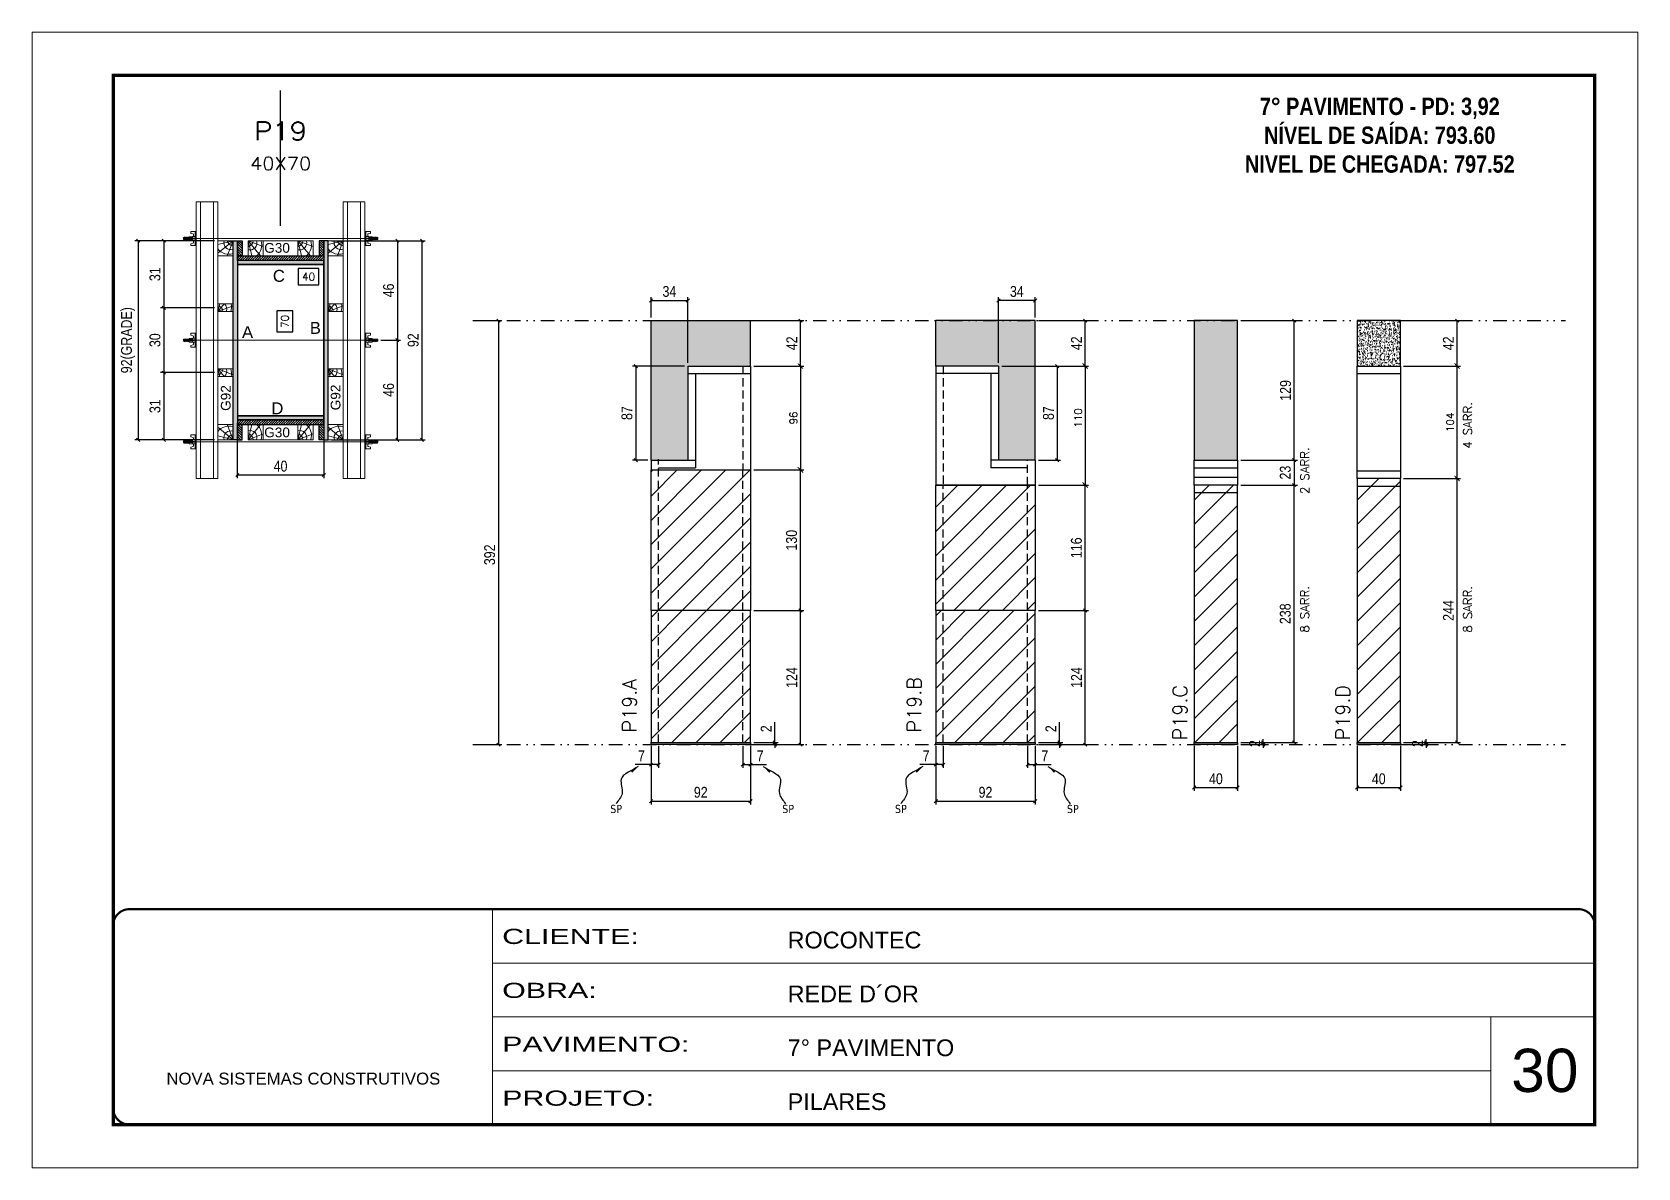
# Model space of a CAD drawing. Extents: x 28748 to 35002, y 14885 to 43501.
# Drawn here: x 30347 to 31832, y 34411 to 35461 of the extents above; entities that cross this region are included whole.
import ezdxf
from ezdxf.enums import TextEntityAlignment as Align

# ---------------------------------------------------------------- set-up
doc = ezdxf.new("R2010")
doc.units = 0
for name, pattern in [('CONTINUO', [0]), ('DASHED', [0.75, 0.5, -0.25]), ('DIVIDE2', [0.625, 0.25, -0.125, 0, -0.125, 0, -0.125]), ('HIDDEN', [0.375, 0.25, -0.125])]:
    doc.linetypes.add(name, pattern=pattern)
for name, color, linetype, lineweight in [('CARIMBO', 255, 'Continuous', 9), ('Folhas', 255, 'Continuous', 9), ('Hachura', 251, 'Continuous', 9), ('Madeira', 126, 'Continuous', 18), ('Perfil Metálico', 224, 'Continuous', 18), ('SARRAFO DE PRESSAO', 251, 'DASHED', 9), ('Texto Seção', 7, 'Continuous', 15)]:
    doc.layers.add(name, color=color, linetype=linetype, lineweight=lineweight)
for name, color, linetype in [('CHAPA', 1, 'Continuous'), ('COTA', 241, 'Continuous'), ('FUNDOS', 1, 'Continuous'), ('MEIO_PONT', 93, 'Continuous'), ('NOMENCLATURA', 7, 'Continuous'), ('Nível', 160, 'Continuous'), ('Painéis', 200, 'Continuous'), ('SARR_2.2x7', 40, 'Continuous'), ('SARRAFO', 251, 'Continuous'), ('Sarrafo de Pressão', 42, 'HIDDEN'), ('texto', 7, 'Continuous'), ('Texto de Titulo', 7, 'Continuous'), ('Texto Qtd Sarr', 242, 'Continuous'), ('TEXTO_GERAL', 7, 'Continuous')]:
    doc.layers.add(name, color=color, linetype=linetype)
doc.styles.add('ARIAL', font='arial.ttf')
doc.styles.add('COTA TECNICA', font='techl___.ttf', dxfattribs={"height": 10})
doc.styles.add('COTA TECNICA 2X', font='techl___.ttf', dxfattribs={"height": 10})
doc.styles.add('COTA TECNICA-50', font='techl___.ttf', dxfattribs={"height": 10})
doc.styles.add('REGUA-120', font='ROMANS.shx', dxfattribs={"height": 15})
doc.styles.add('ROMANC', font='techb___.ttf', dxfattribs={"height": 2.5})
doc.styles.add('ROMANS', font='romans.shx')
doc.styles.add('SANSSERIF', font='sas_____.pfb')
doc.styles.get("Standard").update_dxf_attribs({"font": 'arial.ttf'})
doc.styles.add('Tecnologia', font='')
doc.styles.get('Tecnologia').set_extended_font_data('Forgotten Futurist')
doc.dimstyles.new('COTA PAINEL-50', dxfattribs={"dimtxt": 10, "dimasz": 3, "dimexe": 3, "dimexo": 3, "dimgap": 3, "dimtad": 1, "dimdec": 1, "dimzin": 12, "dimdsep": 46, "dimtxsty": 'COTA TECNICA-50', "dimblk1": 'OBLIQUE', "dimblk2": 'OBLIQUE', "dimsah": 1, "dimcen": 0.9, "dimclrd": 4, "dimclre": 4, "dimclrt": 240, "dimadec": 1, "dimazin": 3, "dimtfac": 1, "dimtdec": 1, "dimtmove": 0, "dimatfit": 3, "dimfxl": 1, "dimtolj": 1, "dimtzin": 12, "dimarcsym": 0})
doc.dimstyles.new('Cota Paínel', dxfattribs={"dimtxt": 7, "dimasz": 5, "dimexe": 3, "dimexo": 3, "dimgap": 3, "dimtad": 1, "dimdec": 1, "dimzin": 12, "dimdsep": 46, "dimtxsty": 'ROMANS', "dimblk": 'ARCHTICK', "dimcen": 0, "dimclrd": 4, "dimclre": 4, "dimclrt": 1, "dimadec": 1, "dimazin": 3, "dimtfac": 1, "dimtdec": 1, "dimtmove": 0, "dimatfit": 3, "dimldrblk": 'OBLIQUE', "dimfxl": 1, "dimtolj": 1, "dimtzin": 12, "dimarcsym": 0})
doc.dimstyles.new('PAINEL', dxfattribs={"dimtxt": 10, "dimasz": 3, "dimexe": 3, "dimexo": 3, "dimgap": 3, "dimtad": 1, "dimdec": 1, "dimzin": 12, "dimdsep": 46, "dimtxsty": 'COTA TECNICA', "dimblk1": 'OBLIQUE', "dimblk2": 'OBLIQUE', "dimsah": 1, "dimcen": 0.9, "dimclrd": 4, "dimclre": 4, "dimclrt": 240, "dimadec": 1, "dimazin": 3, "dimtfac": 1, "dimtdec": 1, "dimtmove": 0, "dimatfit": 3, "dimfxl": 1, "dimtolj": 1, "dimtzin": 12, "dimarcsym": 0})
doc.dimstyles.new('SECAO PILAR', dxfattribs={"dimtxt": 10, "dimasz": 3, "dimexe": 3, "dimexo": 3, "dimgap": 3, "dimtad": 1, "dimdec": 1, "dimlfac": 0.5, "dimzin": 12, "dimdsep": 46, "dimtxsty": 'COTA TECNICA 2X', "dimblk1": 'OBLIQUE', "dimblk2": 'OBLIQUE', "dimsah": 1, "dimcen": 0.9, "dimclrd": 256, "dimclre": 256, "dimclrt": 256, "dimadec": 1, "dimazin": 3, "dimtfac": 1, "dimtdec": 1, "dimtmove": 0, "dimatfit": 3, "dimfxl": 1, "dimtolj": 1, "dimtzin": 12, "dimarcsym": 0})
doc.dimstyles.new('SECÇÃO 2', dxfattribs={"dimtxt": 7, "dimasz": 6, "dimexe": 0.18, "dimexo": 2, "dimgap": -4, "dimtad": 3, "dimdec": 1, "dimlfac": 0.5, "dimzin": 12, "dimdsep": 46, "dimtxsty": 'ROMANS', "dimblk": 'ARCHTICK', "dimcen": 0.09, "dimse1": 1, "dimse2": 1, "dimsd1": 1, "dimsd2": 1, "dimclrd": 180, "dimclre": 5, "dimclrt": 1, "dimadec": 0, "dimazin": 3, "dimtfac": 1, "dimtdec": 1, "dimtofl": 0, "dimtmove": 0, "dimatfit": 3, "dimldrblk": 'ARCHTICK', "dimfxl": 1, "dimtolj": 1, "dimtzin": 0, "dimarcsym": 0})
doc.dimstyles.get("Standard").update_dxf_attribs({"dimtxt": 0.18, "dimasz": 0.18, "dimexe": 0.18, "dimexo": 0.0625, "dimgap": 0.09, "dimtad": 0, "dimtih": 1, "dimtoh": 1, "dimdec": 4, "dimzin": 0, "dimdsep": 46, "dimtxsty": 'Standard', "dimcen": 0.09, "dimadec": 0, "dimazin": 0, "dimtfac": 1, "dimtdec": 4, "dimtofl": 0, "dimtmove": 0, "dimatfit": 3, "dimfxl": 1, "dimtolj": 1, "dimtzin": 0, "dimarcsym": 0})
pattern_1 = [(45, (28374.635, 35518.069), (-11.22532, 11.22532), [])]

msp = doc.modelspace()

# ---------------------------------------------------------------- texts
at = {"layer": 'CARIMBO', "style": 'ARIAL'}
msp.add_text('30', height=40, dxfattribs=at).set_placement((31714.7, 34480.86))
at = {"layer": 'NOMENCLATURA', "color": 2, "insert": (31593.17, 35426.78), "char_height": 16, "attachment_point": 2, "style": 'ROMANC'}
msp.add_mtext_dynamic_manual_height_columns('\\P7° PAVIMENTO - PD: 3,92\\PNÍVEL DE SAÍDA: 793.60\\PNIVEL DE CHEGADA: 797.52', width=300.2766, gutter_width=1, heights=[0], dxfattribs=at)
at = {"layer": 'texto', "color": 0, "char_height": 7.5, "attachment_point": 5}
for insert in [(30886.95, 34742.51), (31045.98, 34742.51), (31150.24, 34742.51), (31309.27, 34742.51)]:
    msp.add_mtext('{\\fTahoma|b0|i0|c0|p34;\\C4;SP}', dxfattribs=dict(at, insert=insert))
at = {"layer": 'Texto Seção', "linetype": 'Continuous', "style": 'ROMANS'}
for s, p in [('4 SARR.', (31678.38, 35075.54)), ('2 SARR.', (31527.73, 35033.67)), ('8 SARR.', (31527.73, 34905.56)), ('8 SARR.', (31678.38, 34905.56))]:
    msp.add_text(s, height=8, rotation=90, dxfattribs=at).set_placement(p)
at = {"layer": 'Texto Seção', "char_height": 13, "width": 285.3299, "attachment_point": 7, "rotation": 90, "style": 'REGUA-120'}
for s, insert in [('P19.A', (30905.73, 34813.25)), ('P19.B', (31169.02, 34813.25)), ('P19.C', (31414.91, 34805.93)), ('P19.D', (31565.56, 34805.93))]:
    msp.add_mtext(s, dxfattribs=dict(at, insert=insert))
at = {"layer": 'TEXTO_GERAL', "style": 'ARIAL'}
for s, p in [('C', (30575.05, 35235.4)), ('A', (30546.09, 35183.34)), ('B', (30608.81, 35187.26)), ('D', (30573.64, 35112.9))]:
    msp.add_text(s, height=11, dxfattribs=at).set_placement(p, align=Align.MIDDLE_CENTER)
at = {"layer": 'TEXTO_GERAL', "color": 0, "linetype": 'Continuous', "style": 'SANSSERIF'}
for p in [(30525.91, 35110.56), (30627.47, 35111.11)]:
    msp.add_text('G92', height=9, rotation=90, dxfattribs=at).set_placement(p, align=Align.MIDDLE_LEFT)
at = {"layer": 'TEXTO_GERAL', "color": 0, "linetype": 'Continuous', "char_height": 9, "width": 285.3299, "style": 'SANSSERIF'}
for insert, attachment_point in [((30561.49, 35265.75), 1), ((30561.49, 35086.04), 7)]:
    msp.add_mtext('G30', dxfattribs=dict(at, insert=insert, attachment_point=attachment_point))

# ---------------------------------------------------------------- blocks, each defined once
blk = doc.blocks.new('9999999999')
at = {"color": 30, "linetype": 'CONTINUO'}
for p, q in [((98564.6, 34230.2), (98564.6, 34429.4)), ((98564.6, 34379.6), (99584, 34379.6)), ((98564.6, 34329.8), (99488, 34329.8)), ((99584, 34329.8), (99488, 34329.8)), ((99488, 34329.8), (99488, 34230.2)), ((98564.6, 34280), (99488, 34280))]:
    blk.add_line(p, q, dxfattribs=at)
at = {"color": 30, "linetype": 'CONTINUO', "const_width": 2}
blk.add_lwpolyline([(99584, 34230.2), (99584, 34414.4, 0.414214), (99569, 34429.4), (98229, 34429.4, 0.414214), (98214, 34414.4), (98214, 34245.2, 0.414214), (98229, 34230.2), (99584, 34230.2)], format="xyb", dxfattribs=at)
at = {"layer": 'Folhas'}
blk.add_lwpolyline([(98139, 34190.2), (99624, 34190.2), (99624, 35240.2), (98139, 35240.2)], close=True, dxfattribs=at)
at = {"layer": 'Folhas', "color": 30, "const_width": 3}
blk.add_lwpolyline([(98214, 34230.2), (99584, 34230.2), (99584, 35200.2), (98214, 35200.2)], close=True, dxfattribs=at)
at = {"color": 7, "linetype": 'Continuous', "ltscale": 5, "style": 'ARIAL'}
for s, height, p in [('ROCONTEC', 15.48, (98837.7, 34393.1)), ('REDE D´OR', 15.48, (98837.7, 34343.3)), ('7° PAVIMENTO', 15.483, (98837.7, 34293.5)), ('NOVA SISTEMAS CONSTRUTIVOS', 11.059, (98263.2, 34267.2)), ('PILARES', 15.48, (98837.7, 34243.7))]:
    blk.add_text(s, height=height, dxfattribs=at).set_placement(p)
at = {"layer": 'Folhas', "color": 7, "style": 'Tecnologia', "width": 1.5}
for s, p in [('CLIENTE:', (98573.7, 34397.2)), ('OBRA:', (98573.7, 34347.3)), ('PAVIMENTO:', (98573.7, 34297.5)), ('PROJETO:', (98573.7, 34247.7))]:
    blk.add_text(s, height=14, dxfattribs=at).set_placement(p)
blk = doc.blocks.new('titulo1')
at = {"layer": 'Defpoints', "color": 252, "linetype": 'HIDDEN', "ltscale": 2}
blk.add_line((0, 0), (0, 125), dxfattribs=at)
at = {"layer": 'Defpoints', "style": 'ROMANS', "oblique": 15}
blk.add_attdef('FOLHA', text='', height=10, dxfattribs=at).set_placement((0, 15.6), align=Align.MIDDLE_CENTER)
at = {"layer": 'Texto Qtd Sarr', "color": 3, "style": 'ROMANS', "oblique": 15}
for tag, height, p in [('TITULO', 17, (0, 71.4)), ('SEÇÃO', 12, (0, 41.5))]:
    blk.add_attdef(tag, text='', height=height, dxfattribs=at).set_placement(p, align=Align.MIDDLE_CENTER)
blk = doc.blocks.new('_Oblique')
at = {"color": 0, "linetype": 'ByBlock', "lineweight": -2}
blk.add_line((-0.5, -0.5), (0.5, 0.5), dxfattribs=at)
blk = doc.blocks.new('*D1644')
at = {"layer": 'COTA', "color": 4, "linetype": 'ByBlock', "lineweight": -2, "transparency": 16777216}
for p, q in [((30757.5, 35194), (30781.2, 35194)), ((30778.2, 35194), (30778.2, 34802)), ((30757.5, 34802), (30781.2, 34802))]:
    blk.add_line(p, q, dxfattribs=at)
at = {"layer": 'Defpoints', "color": 0, "linetype": 'ByBlock', "transparency": 16777216}
for p in [(30754.5, 35194), (30754.5, 34802), (30778.2, 34802)]:
    blk.add_point(p, dxfattribs=at)
at = {"layer": 'COTA', "color": 4, "linetype": 'ByBlock', "lineweight": -2, "transparency": 16777216, "xscale": 3, "yscale": 3, "zscale": 3}
for p, rotation in [((30778.2, 35194), 90), ((30778.2, 34802), 270)]:
    blk.add_blockref('_Oblique', p, dxfattribs=dict(at, rotation=rotation))
at = {"layer": 'COTA', "color": 240, "linetype": 'ByBlock', "transparency": 16777216, "insert": (30770, 34977.5), "char_height": 10, "attachment_point": 5, "rotation": 90, "style": 'COTA TECNICA'}
blk.add_mtext('\\A1;392', dxfattribs=at)
blk = doc.blocks.new('*D645')
at = {"layer": 'COTA', "color": 4, "lineweight": -2, "transparency": 16777216}
for p, q in [((30919.2, 34801), (30919.2, 34746.8)), ((31011.2, 34801), (31011.2, 34746.8)), ((30919.2, 34749.8), (31011.2, 34749.8))]:
    blk.add_line(p, q, dxfattribs=at)
at = {"layer": 'Defpoints', "color": 0, "transparency": 16777216}
for p in [(30919.2, 34804), (31011.2, 34804), (31011.2, 34749.8)]:
    blk.add_point(p, dxfattribs=at)
at = {"layer": 'COTA', "color": 4, "lineweight": -2, "transparency": 16777216, "xscale": 3, "yscale": 3, "zscale": 3, "rotation": 180}
blk.add_blockref('_Oblique', (30919.2, 34749.8), dxfattribs=at)
at = {"layer": 'COTA', "color": 4, "lineweight": -2, "transparency": 16777216, "xscale": 3, "yscale": 3, "zscale": 3}
blk.add_blockref('_Oblique', (31011.2, 34749.8), dxfattribs=at)
at = {"layer": 'COTA', "color": 240, "transparency": 16777216, "insert": (30965.2, 34757.9), "char_height": 10, "attachment_point": 5, "style": 'COTA TECNICA'}
blk.add_mtext('\\A1;92', dxfattribs=at)
blk = doc.blocks.new('*D646')
at = {"layer": 'COTA', "color": 4, "lineweight": -2, "transparency": 16777216}
for p, q in [((31014.2, 34926), (31060.4, 34926)), ((31057.4, 34802), (31057.4, 34926)), ((31014.2, 34802), (31060.4, 34802))]:
    blk.add_line(p, q, dxfattribs=at)
at = {"layer": 'Defpoints', "color": 0, "transparency": 16777216}
for p in [(31011.2, 34926), (31057.4, 34926), (31011.2, 34802)]:
    blk.add_point(p, dxfattribs=at)
at = {"layer": 'COTA', "color": 4, "lineweight": -2, "transparency": 16777216, "xscale": 3, "yscale": 3, "zscale": 3}
for p, rotation in [((31057.4, 34926), 90), ((31057.4, 34802), 270)]:
    blk.add_blockref('_Oblique', p, dxfattribs=dict(at, rotation=rotation))
at = {"layer": 'COTA', "color": 240, "transparency": 16777216, "insert": (31049.4, 34864), "char_height": 10, "attachment_point": 5, "rotation": 90, "style": 'COTA TECNICA-50'}
blk.add_mtext('\\A1;124', dxfattribs=at)
blk = doc.blocks.new('*D647')
at = {"layer": 'COTA', "color": 4, "lineweight": -2, "transparency": 16777216}
for p, q in [((31033.7, 34804), (31033.7, 34822.8)), ((31014.2, 34804), (31036.7, 34804)), ((31014.2, 34802), (31036.7, 34802)), ((31033.7, 34802), (31033.7, 34804)), ((31033.7, 34802), (31033.7, 34799))]:
    blk.add_line(p, q, dxfattribs=at)
at = {"layer": 'Defpoints', "color": 0, "transparency": 16777216}
for p in [(31011.2, 34804), (31011.2, 34802), (31033.7, 34802)]:
    blk.add_point(p, dxfattribs=at)
at = {"layer": 'COTA', "color": 4, "lineweight": -2, "transparency": 16777216, "xscale": 3, "yscale": 3, "zscale": 3}
for p, rotation in [((31033.7, 34804), 270), ((31033.7, 34802), 90)]:
    blk.add_blockref('_Oblique', p, dxfattribs=dict(at, rotation=rotation))
at = {"layer": 'COTA', "color": 240, "transparency": 16777216, "insert": (31025.7, 34816.7), "char_height": 10, "attachment_point": 5, "rotation": 90, "style": 'COTA TECNICA-50'}
blk.add_mtext('\\A1;2', dxfattribs=at)
blk = doc.blocks.new('*D648')
at = {"layer": 'COTA', "color": 4, "lineweight": -2, "transparency": 16777216}
for p, q in [((30919.2, 34799), (30919.2, 34780.5)), ((30926.2, 34801), (30926.2, 34780.5)), ((30919.2, 34783.5), (30904.5, 34783.5)), ((30926.2, 34783.5), (30919.2, 34783.5))]:
    blk.add_line(p, q, dxfattribs=at)
at = {"layer": 'Defpoints', "color": 0, "transparency": 16777216}
for p in [(30919.2, 34802), (30926.2, 34804), (30919.2, 34783.5)]:
    blk.add_point(p, dxfattribs=at)
at = {"layer": 'COTA', "color": 4, "lineweight": -2, "transparency": 16777216, "xscale": 3, "yscale": 3, "zscale": 3, "rotation": 180}
blk.add_blockref('_Oblique', (30919.2, 34783.5), dxfattribs=at)
at = {"layer": 'COTA', "color": 4, "lineweight": -2, "transparency": 16777216, "xscale": 3, "yscale": 3, "zscale": 3}
blk.add_blockref('_Oblique', (30926.2, 34783.5), dxfattribs=at)
at = {"layer": 'COTA', "color": 240, "transparency": 16777216, "insert": (30910.3, 34791.6), "char_height": 10, "attachment_point": 5, "style": 'COTA TECNICA-50'}
blk.add_mtext('\\A1;7', dxfattribs=at)
blk = doc.blocks.new('*D649')
at = {"layer": 'COTA', "color": 4, "lineweight": -2, "transparency": 16777216}
for p, q in [((31004.2, 34801), (31004.2, 34780.5)), ((31011.2, 34799), (31011.2, 34780.5)), ((31004.2, 34783.5), (31011.2, 34783.5)), ((31011.2, 34783.5), (31025.9, 34783.5))]:
    blk.add_line(p, q, dxfattribs=at)
at = {"layer": 'Defpoints', "color": 0, "transparency": 16777216}
for p in [(31004.2, 34804), (31011.2, 34802), (31011.2, 34783.5)]:
    blk.add_point(p, dxfattribs=at)
at = {"layer": 'COTA', "color": 4, "lineweight": -2, "transparency": 16777216, "xscale": 3, "yscale": 3, "zscale": 3, "rotation": 180}
blk.add_blockref('_Oblique', (31004.2, 34783.5), dxfattribs=at)
at = {"layer": 'COTA', "color": 4, "lineweight": -2, "transparency": 16777216, "xscale": 3, "yscale": 3, "zscale": 3}
blk.add_blockref('_Oblique', (31011.2, 34783.5), dxfattribs=at)
at = {"layer": 'COTA', "color": 240, "transparency": 16777216, "insert": (31020.1, 34791.6), "char_height": 10, "attachment_point": 5, "style": 'COTA TECNICA-50'}
blk.add_mtext('\\A1;7', dxfattribs=at)
blk = doc.blocks.new('*D650')
at = {"layer": 'COTA', "color": 4, "lineweight": -2, "transparency": 16777216}
for p, q in [((31464.6, 35042), (31517, 35042)), ((31514, 34804), (31514, 35042)), ((31464.6, 34804), (31517, 34804))]:
    blk.add_line(p, q, dxfattribs=at)
at = {"layer": 'Defpoints', "color": 0, "transparency": 16777216}
for p in [(31461.6, 35042), (31514, 35042), (31461.6, 34804)]:
    blk.add_point(p, dxfattribs=at)
at = {"layer": 'COTA', "color": 4, "lineweight": -2, "transparency": 16777216, "xscale": 3, "yscale": 3, "zscale": 3}
for p, rotation in [((31514, 35042), 90), ((31514, 34804), 270)]:
    blk.add_blockref('_Oblique', p, dxfattribs=dict(at, rotation=rotation))
at = {"layer": 'COTA', "color": 240, "transparency": 16777216, "insert": (31505.8, 34923), "char_height": 10, "attachment_point": 5, "rotation": 90, "style": 'COTA TECNICA'}
blk.add_mtext('\\A1;238', dxfattribs=at)
blk = doc.blocks.new('*D651')
at = {"layer": 'COTA', "color": 4, "lineweight": -2, "transparency": 16777216}
for p, q in [((31421.6, 34801), (31421.6, 34759.3)), ((31461.6, 34801), (31461.6, 34759.3)), ((31421.6, 34762.3), (31461.6, 34762.3))]:
    blk.add_line(p, q, dxfattribs=at)
at = {"layer": 'Defpoints', "color": 0, "transparency": 16777216}
for p in [(31421.6, 34804), (31461.6, 34804), (31461.6, 34762.3)]:
    blk.add_point(p, dxfattribs=at)
at = {"layer": 'COTA', "color": 4, "lineweight": -2, "transparency": 16777216, "xscale": 3, "yscale": 3, "zscale": 3, "rotation": 180}
blk.add_blockref('_Oblique', (31421.6, 34762.3), dxfattribs=at)
at = {"layer": 'COTA', "color": 4, "lineweight": -2, "transparency": 16777216, "xscale": 3, "yscale": 3, "zscale": 3}
blk.add_blockref('_Oblique', (31461.6, 34762.3), dxfattribs=at)
at = {"layer": 'COTA', "color": 240, "transparency": 16777216, "insert": (31441.6, 34770.4), "char_height": 10, "attachment_point": 5, "style": 'COTA TECNICA'}
blk.add_mtext('\\A1;40', dxfattribs=at)
blk = doc.blocks.new('*D652')
at = {"layer": 'COTA', "color": 4, "lineweight": -2, "transparency": 16777216}
for p, q in [((31464.6, 34804), (31488.4, 34804)), ((31464.6, 34802), (31488.4, 34802)), ((31485.4, 34804), (31485.4, 34807)), ((31485.4, 34802), (31485.4, 34804)), ((31485.4, 34802), (31485.4, 34799))]:
    blk.add_line(p, q, dxfattribs=at)
at = {"layer": 'Defpoints', "color": 0, "transparency": 16777216}
for p in [(31461.6, 34804), (31461.6, 34802), (31485.4, 34804)]:
    blk.add_point(p, dxfattribs=at)
at = {"layer": 'COTA', "color": 4, "lineweight": -2, "transparency": 16777216, "xscale": 3, "yscale": 3, "zscale": 3}
for p, rotation in [((31485.4, 34804), 270), ((31485.4, 34802), 90)]:
    blk.add_blockref('_Oblique', p, dxfattribs=dict(at, rotation=rotation))
at = {"layer": 'COTA', "color": 240, "transparency": 16777216, "insert": (31477.4, 34803), "char_height": 10, "attachment_point": 5, "rotation": 90, "style": 'COTA TECNICA-50'}
blk.add_mtext('\\A1;2', dxfattribs=at)
blk = doc.blocks.new('*D653')
at = {"layer": 'COTA', "color": 180, "lineweight": -2, "transparency": 16777216}
for p, q in [((30588.1, 35202.9), (30573.1, 35202.9)), ((30573.1, 35202.9), (30573.1, 35183.6)), ((30588.1, 35183.6), (30588.1, 35202.9)), ((30573.1, 35183.6), (30588.1, 35183.6))]:
    blk.add_line(p, q, dxfattribs=at)
at = {"layer": 'Defpoints', "color": 0, "transparency": 16777216}
for p in [(30536.6, 35245.9), (30536.6, 35105.9), (30592.1, 35105.9)]:
    blk.add_point(p, dxfattribs=at)
at = {"layer": 'COTA', "color": 1, "transparency": 16777216, "insert": (30580.6, 35193.3), "char_height": 7, "attachment_point": 5, "rotation": 90, "style": 'ROMANS'}
blk.add_mtext('\\A1;70', dxfattribs=at)
blk = doc.blocks.new('_ArchTick')
at = {"color": 0, "linetype": 'ByBlock', "const_width": 0.15}
blk.add_lwpolyline([(-0.5, -0.5), (0.5, 0.5)], dxfattribs=at)
blk = doc.blocks.new('*D654')
at = {"layer": 'COTA', "lineweight": -2, "transparency": 16777216}
for p, q in [((30623.6, 35267.9), (30710.4, 35267.9)), ((30707.4, 35267.9), (30707.4, 35083.9)), ((30623.6, 35083.9), (30710.4, 35083.9))]:
    blk.add_line(p, q, dxfattribs=at)
at = {"layer": 'Defpoints', "color": 0, "transparency": 16777216}
for p in [(30620.6, 35267.9), (30620.6, 35083.9), (30707.4, 35083.9)]:
    blk.add_point(p, dxfattribs=at)
at = {"layer": 'COTA', "lineweight": -2, "transparency": 16777216, "xscale": 3, "yscale": 3, "zscale": 3}
for p, rotation in [((30707.4, 35267.9), 90), ((30707.4, 35083.9), 270)]:
    blk.add_blockref('_Oblique', p, dxfattribs=dict(at, rotation=rotation))
at = {"layer": 'COTA', "transparency": 16777216, "insert": (30699.3, 35175.9), "char_height": 10, "attachment_point": 5, "rotation": 90, "style": 'COTA TECNICA 2X'}
blk.add_mtext('\\A1;92', dxfattribs=at)
blk = doc.blocks.new('*D655')
at = {"layer": 'COTA', "lineweight": -2, "transparency": 16777216}
for p, q in [((30657.6, 35267.9), (30687.6, 35267.9)), ((30684.6, 35267.9), (30684.6, 35175.9)), ((30669.4, 35175.9), (30687.6, 35175.9))]:
    blk.add_line(p, q, dxfattribs=at)
at = {"layer": 'Defpoints', "color": 0, "transparency": 16777216}
for p in [(30654.6, 35267.9), (30666.4, 35175.9), (30684.6, 35175.9)]:
    blk.add_point(p, dxfattribs=at)
at = {"layer": 'COTA', "lineweight": -2, "transparency": 16777216, "xscale": 3, "yscale": 3, "zscale": 3}
for p, rotation in [((30684.6, 35267.9), 90), ((30684.6, 35175.9), 270)]:
    blk.add_blockref('_Oblique', p, dxfattribs=dict(at, rotation=rotation))
at = {"layer": 'COTA', "transparency": 16777216, "insert": (30676.5, 35221.9), "char_height": 10, "attachment_point": 5, "rotation": 90, "style": 'COTA TECNICA 2X'}
blk.add_mtext('\\A1;46', dxfattribs=at)
blk = doc.blocks.new('*D656')
at = {"layer": 'COTA', "lineweight": -2, "transparency": 16777216}
for p, q in [((30669.4, 35175.9), (30687.6, 35175.9)), ((30684.6, 35083.9), (30684.6, 35175.9)), ((30657.6, 35083.9), (30687.6, 35083.9))]:
    blk.add_line(p, q, dxfattribs=at)
at = {"layer": 'Defpoints', "color": 0, "transparency": 16777216}
for p in [(30666.4, 35175.9), (30684.6, 35175.9), (30654.6, 35083.9)]:
    blk.add_point(p, dxfattribs=at)
at = {"layer": 'COTA', "lineweight": -2, "transparency": 16777216, "xscale": 3, "yscale": 3, "zscale": 3}
for p, rotation in [((30684.6, 35175.9), 90), ((30684.6, 35083.9), 270)]:
    blk.add_blockref('_Oblique', p, dxfattribs=dict(at, rotation=rotation))
at = {"layer": 'COTA', "transparency": 16777216, "insert": (30676.5, 35129.9), "char_height": 10, "attachment_point": 5, "rotation": 90, "style": 'COTA TECNICA 2X'}
blk.add_mtext('\\A1;46', dxfattribs=at)
blk = doc.blocks.new('*D657')
at = {"layer": 'COTA', "color": 180, "lineweight": -2, "transparency": 16777216}
for p, q in [((30612.1, 35242.1), (30592.8, 35242.1)), ((30592.8, 35242.1), (30592.8, 35227.1)), ((30612.1, 35227.1), (30612.1, 35242.1)), ((30592.8, 35227.1), (30612.1, 35227.1))]:
    blk.add_line(p, q, dxfattribs=at)
at = {"layer": 'Defpoints', "color": 0, "transparency": 16777216}
for p in [(30536.6, 35245.9), (30616.6, 35245.9), (30616.6, 35223.1)]:
    blk.add_point(p, dxfattribs=at)
at = {"layer": 'COTA', "color": 1, "transparency": 16777216, "insert": (30602.5, 35234.6), "char_height": 7, "attachment_point": 5, "style": 'ROMANS'}
blk.add_mtext('\\A1;40', dxfattribs=at)
blk = doc.blocks.new('PONTALETE')
at = {"layer": 'Madeira'}
for q in [(2.71, 7), (7, 5.76), (7, 1.74)]:
    blk.add_line((0, 0), q, dxfattribs=at)
blk.add_lwpolyline([(0, 0), (7, 0), (7, 7), (0, 7)], close=True, dxfattribs=at)
for centre, radius, start, end in [((2.04, 0.06), 6.23, 37.28179, 109.09128), ((1.09, 0.9), 3.19, 343.60304, 109.98471), ((-0.21, -0.78), 3.09, 14.63219, 86.0383)]:
    blk.add_arc(centre, radius, start, end, dxfattribs=at)
blk = doc.blocks.new('*D658')
at = {"layer": 'COTA', "lineweight": -2, "transparency": 16777216}
for p, q in [((30515.6, 35267.9), (30441.9, 35267.9)), ((30444.9, 35267.9), (30444.9, 35083.9)), ((30515.6, 35083.9), (30441.9, 35083.9))]:
    blk.add_line(p, q, dxfattribs=at)
at = {"layer": 'Defpoints', "color": 0, "transparency": 16777216}
for p in [(30518.6, 35267.9), (30444.9, 35083.9), (30518.6, 35083.9)]:
    blk.add_point(p, dxfattribs=at)
at = {"layer": 'COTA', "lineweight": -2, "transparency": 16777216, "xscale": 3, "yscale": 3, "zscale": 3}
for p, rotation in [((30444.9, 35267.9), 90), ((30444.9, 35083.9), 270)]:
    blk.add_blockref('_Oblique', p, dxfattribs=dict(at, rotation=rotation))
at = {"layer": 'COTA', "transparency": 16777216, "insert": (30435.6, 35175.9), "char_height": 10, "attachment_point": 5, "rotation": 90, "style": 'COTA TECNICA 2X'}
blk.add_mtext('\\A1;92(GRADE)', dxfattribs=at)
blk = doc.blocks.new('MEIO PONTALETE')
at = {"layer": 'Madeira'}
for q in [(2.71, 7), (3.5, 2.88), (3.5, 0.87)]:
    blk.add_line((0, 0), q, dxfattribs=at)
blk.add_lwpolyline([(0, 0), (3.5, 0), (3.5, 7), (0, 7)], close=True, dxfattribs=at)
for centre, radius, start, end in [((2.04, 0.06), 6.23, 76.44987, 109.09128), ((1.09, 0.9), 3.19, 40.90626, 109.98471), ((-0.21, -0.78), 3.09, 14.63219, 86.0383)]:
    blk.add_arc(centre, radius, start, end, dxfattribs=at)
blk = doc.blocks.new('*D733')
at = {"layer": 'COTA', "lineweight": -2, "transparency": 16777216}
for p, q in [((30515.6, 35145.9), (30465.7, 35145.9)), ((30468.7, 35145.9), (30468.7, 35083.9)), ((30515.6, 35083.9), (30465.7, 35083.9))]:
    blk.add_line(p, q, dxfattribs=at)
at = {"layer": 'Defpoints', "color": 0, "transparency": 16777216}
for p in [(30518.6, 35145.9), (30468.7, 35083.9), (30518.6, 35083.9)]:
    blk.add_point(p, dxfattribs=at)
at = {"layer": 'COTA', "lineweight": -2, "transparency": 16777216, "xscale": 3, "yscale": 3, "zscale": 3}
for p, rotation in [((30468.7, 35145.9), 90), ((30468.7, 35083.9), 270)]:
    blk.add_blockref('_Oblique', p, dxfattribs=dict(at, rotation=rotation))
at = {"layer": 'COTA', "transparency": 16777216, "insert": (30460.5, 35114.9), "char_height": 10, "attachment_point": 5, "rotation": 90, "style": 'COTA TECNICA 2X'}
blk.add_mtext('\\A1;31', dxfattribs=at)
blk = doc.blocks.new('C')
at = {"layer": 'Hachura', "color": 0}
for p, q in [((0, 3.22), (0, -3.22)), ((0.45, 3.22), (0, 3.22)), ((0.46, 3.16), (0, 3.16)), ((0.46, 3.05), (0, 3.05)), ((0.46, 2.88), (0, 2.88)), ((0, 2.75), (0, -1.16)), ((0.46, 2.65), (0, 2.65)), ((0.46, 2.23), (0, 2.23)), ((0.46, 1.51), (0, 1.51)), ((0.39, 0.49), (0.17, 0.49)), ((0.45, -3.23), (0.45, 3.22)), ((0.45, 3.22), (2.58, 3.22)), ((1.74, 0.97), (0.45, 0.97)), ((1.45, 0.1), (0.45, 0.1)), ((1.35, 1.94), (1.35, 0.96)), ((2.58, 2.39), (1.47, 2.09)), ((1.74, -0.97), (1.74, 0.97)), ((1.74, 0.97), (1.74, 0.84)), ((1.74, 0.97), (1.74, 0.84)), ((1.74, 0.84), (3.35, 0.84)), ((3.35, 0.45), (1.74, 0.45)), ((2.58, 3.22), (2.58, 2.39)), ((3.32, 0.84), (3.32, -0.84)), ((3.35, 0.84), (3.35, -0.84)), ((3.68, 0.45), (3.35, 0.45)), ((3.84, -0.52), (3.35, 0.45)), ((3.35, 0.06), (3.67, -0.57)), ((3.68, 0.45), (4.16, -0.52)), ((3.72, 0.5), (4.25, -0.57)), ((4.37, -0.55), (3.83, 0.53)), ((4.15, 0.45), (3.93, 0.45)), ((4.42, -0.52), (3.93, 0.45)), ((4.15, 0.45), (4.26, 0.45)), ((4.26, 0.45), (4.74, -0.52)), ((4.3, 0.5), (4.83, -0.57)), ((4.95, -0.55), (4.41, 0.53)), ((4.51, 0.45), (4.84, 0.45)), ((5, -0.52), (4.51, 0.45)), ((4.84, 0.45), (5.32, -0.52)), ((4.88, 0.5), (5.41, -0.57)), ((5.53, -0.55), (4.99, 0.53)), ((5.58, -0.52), (5.09, 0.45)), ((5.42, 0.45), (5.09, 0.45)), ((5.58, -0.52), (5.09, 0.45)), ((5.42, 0.45), (5.74, -0.19)), ((5.46, 0.5), (5.74, -0.07)), ((5.74, 0.19), (5.57, 0.53)), ((5.74, 0.32), (5.68, 0.45)), ((5.68, 0.45), (5.74, 0.45)), ((5.74, 0.45), (5.9, 0.29)), ((5.74, 0.45), (5.74, -0.52)), ((5.9, -0.36), (5.9, 0.29)), ((0.45, 0), (0, 0)), ((0.46, -1.52), (0, -1.52)), ((0.46, -2.23), (0, -2.23)), ((0.46, -2.65), (0, -2.65)), ((0.46, -2.88), (0, -2.88)), ((0.46, -3.05), (0, -3.05)), ((0.46, -3.16), (0, -3.16)), ((0, -3.22), (2.57, -3.22)), ((0.08, -0.48), (0.29, -0.48)), ((0.29, -0.48), (0.4, -0.48)), ((0.45, 0), (0.45, -0.97)), ((0.45, -0.16), (1.45, -0.16)), ((0.45, -0.65), (0.45, -0.32)), ((0.45, -3.23), (0.45, -0.65)), ((0.45, -0.97), (1.74, -0.97)), ((1.35, -1.94), (1.35, -0.97)), ((2.58, -2.39), (1.47, -2.1)), ((3.35, -0.32), (1.74, -0.32)), ((3.35, -0.84), (1.74, -0.84)), ((2.58, -3.23), (2.58, -2.39)), ((3.35, -0.07), (3.58, -0.52)), ((3.35, -0.52), (3.58, -0.52)), ((3.84, -0.52), (4.16, -0.52)), ((4.42, -0.52), (4.74, -0.52)), ((4.63, -0.52), (4.74, -0.52)), ((5, -0.52), (5.32, -0.52)), ((5.58, -0.52), (5.74, -0.52)), ((5.74, -0.52), (5.9, -0.36)), ((5.74, -0.52), (5.74, -0.52))]:
    blk.add_line(p, q, dxfattribs=at)
for centre, radius, start, end in [((1.52, 1.94), 0.161, 104.74356, 180), ((1.44, -0.03), 0.129, 272.69497, 87.30503), ((3.81, 0.39), 0.143, 25.56881, 154.43119), ((4.39, 0.39), 0.143, 25.56881, 154.43119), ((4.97, 0.39), 0.143, 25.56881, 154.43119), ((5.55, 0.39), 0.143, 25.56881, 154.43119), ((0.17, -0.37), 0.174, 221.74404, 317.85924), ((1.52, -1.94), 0.161, 180, 255.25644), ((3.71, -0.4), 0.174, 222.14076, 318.25596), ((4.29, -0.4), 0.174, 222.14076, 318.25596), ((4.87, -0.4), 0.174, 222.14076, 318.25596), ((5.45, -0.4), 0.174, 222.14076, 318.25596), ((5.61, -0.4), 0.174, 317.85924, 318.25596)]:
    blk.add_arc(centre, radius, start, end, dxfattribs=at)
blk = doc.blocks.new('*D734')
at = {"layer": 'COTA', "lineweight": -2, "transparency": 16777216}
for p, q in [((30515.6, 35267.9), (30465.7, 35267.9)), ((30468.7, 35267.9), (30468.7, 35205.9)), ((30515.6, 35205.9), (30465.7, 35205.9))]:
    blk.add_line(p, q, dxfattribs=at)
at = {"layer": 'Defpoints', "color": 0, "transparency": 16777216}
for p in [(30518.6, 35267.9), (30468.7, 35205.9), (30518.6, 35205.9)]:
    blk.add_point(p, dxfattribs=at)
at = {"layer": 'COTA', "lineweight": -2, "transparency": 16777216, "xscale": 3, "yscale": 3, "zscale": 3}
for p, rotation in [((30468.7, 35267.9), 90), ((30468.7, 35205.9), 270)]:
    blk.add_blockref('_Oblique', p, dxfattribs=dict(at, rotation=rotation))
at = {"layer": 'COTA', "transparency": 16777216, "insert": (30460.5, 35236.9), "char_height": 10, "attachment_point": 5, "rotation": 90, "style": 'COTA TECNICA 2X'}
blk.add_mtext('\\A1;31', dxfattribs=at)
blk = doc.blocks.new('*D735')
at = {"layer": 'COTA', "lineweight": -2, "transparency": 16777216}
for p, q in [((30515.6, 35205.9), (30465.7, 35205.9)), ((30468.7, 35205.9), (30468.7, 35145.9)), ((30515.6, 35145.9), (30465.7, 35145.9))]:
    blk.add_line(p, q, dxfattribs=at)
at = {"layer": 'Defpoints', "color": 0, "transparency": 16777216}
for p in [(30518.6, 35205.9), (30468.7, 35145.9), (30518.6, 35145.9)]:
    blk.add_point(p, dxfattribs=at)
at = {"layer": 'COTA', "lineweight": -2, "transparency": 16777216, "xscale": 3, "yscale": 3, "zscale": 3}
for p, rotation in [((30468.7, 35205.9), 90), ((30468.7, 35145.9), 270)]:
    blk.add_blockref('_Oblique', p, dxfattribs=dict(at, rotation=rotation))
at = {"layer": 'COTA', "transparency": 16777216, "insert": (30460.5, 35175.9), "char_height": 10, "attachment_point": 5, "rotation": 90, "style": 'COTA TECNICA 2X'}
blk.add_mtext('\\A1;30', dxfattribs=at)
blk = doc.blocks.new('*D1665')
at = {"layer": 'COTA', "lineweight": -2, "transparency": 16777216}
for p, q in [((30536.6, 35099.3), (30536.6, 35048.3)), ((30616.6, 35099.3), (30616.6, 35048.3)), ((30536.6, 35051.3), (30616.6, 35051.3))]:
    blk.add_line(p, q, dxfattribs=at)
at = {"layer": 'Defpoints', "color": 0, "transparency": 16777216}
for p in [(30536.6, 35102.3), (30616.6, 35102.3), (30616.6, 35051.3)]:
    blk.add_point(p, dxfattribs=at)
at = {"layer": 'COTA', "lineweight": -2, "transparency": 16777216, "xscale": 3, "yscale": 3, "zscale": 3, "rotation": 180}
blk.add_blockref('_Oblique', (30536.6, 35051.3), dxfattribs=at)
at = {"layer": 'COTA', "lineweight": -2, "transparency": 16777216, "xscale": 3, "yscale": 3, "zscale": 3}
blk.add_blockref('_Oblique', (30616.6, 35051.3), dxfattribs=at)
at = {"layer": 'COTA', "transparency": 16777216, "insert": (30576.6, 35059.4), "char_height": 10, "attachment_point": 5, "style": 'COTA TECNICA 2X'}
blk.add_mtext('\\A1;40', dxfattribs=at)
blk = doc.blocks.new('*D736')
at = {"layer": 'COTA', "color": 4, "lineweight": -2, "transparency": 16777216}
for p, q in [((31182.5, 34801), (31182.5, 34746.8)), ((31274.5, 34801), (31274.5, 34746.8)), ((31182.5, 34749.8), (31274.5, 34749.8))]:
    blk.add_line(p, q, dxfattribs=at)
at = {"layer": 'Defpoints', "color": 0, "transparency": 16777216}
for p in [(31182.5, 34804), (31274.5, 34804), (31274.5, 34749.8)]:
    blk.add_point(p, dxfattribs=at)
at = {"layer": 'COTA', "color": 4, "lineweight": -2, "transparency": 16777216, "xscale": 3, "yscale": 3, "zscale": 3, "rotation": 180}
blk.add_blockref('_Oblique', (31182.5, 34749.8), dxfattribs=at)
at = {"layer": 'COTA', "color": 4, "lineweight": -2, "transparency": 16777216, "xscale": 3, "yscale": 3, "zscale": 3}
blk.add_blockref('_Oblique', (31274.5, 34749.8), dxfattribs=at)
at = {"layer": 'COTA', "color": 240, "transparency": 16777216, "insert": (31228.5, 34757.9), "char_height": 10, "attachment_point": 5, "style": 'COTA TECNICA'}
blk.add_mtext('\\A1;92', dxfattribs=at)
blk = doc.blocks.new('*D737')
at = {"layer": 'COTA', "color": 4, "lineweight": -2, "transparency": 16777216}
for p, q in [((31277.5, 34926), (31323.7, 34926)), ((31320.7, 34802), (31320.7, 34926)), ((31277.5, 34802), (31323.7, 34802))]:
    blk.add_line(p, q, dxfattribs=at)
at = {"layer": 'Defpoints', "color": 0, "transparency": 16777216}
for p in [(31274.5, 34926), (31320.7, 34926), (31274.5, 34802)]:
    blk.add_point(p, dxfattribs=at)
at = {"layer": 'COTA', "color": 4, "lineweight": -2, "transparency": 16777216, "xscale": 3, "yscale": 3, "zscale": 3}
for p, rotation in [((31320.7, 34926), 90), ((31320.7, 34802), 270)]:
    blk.add_blockref('_Oblique', p, dxfattribs=dict(at, rotation=rotation))
at = {"layer": 'COTA', "color": 240, "transparency": 16777216, "insert": (31312.7, 34864), "char_height": 10, "attachment_point": 5, "rotation": 90, "style": 'COTA TECNICA-50'}
blk.add_mtext('\\A1;124', dxfattribs=at)
blk = doc.blocks.new('*D738')
at = {"layer": 'COTA', "color": 4, "lineweight": -2, "transparency": 16777216}
for p, q in [((31297, 34804), (31297, 34822.8)), ((31277.5, 34804), (31300, 34804)), ((31277.5, 34802), (31300, 34802)), ((31297, 34802), (31297, 34804)), ((31297, 34802), (31297, 34799))]:
    blk.add_line(p, q, dxfattribs=at)
at = {"layer": 'Defpoints', "color": 0, "transparency": 16777216}
for p in [(31274.5, 34804), (31274.5, 34802), (31297, 34802)]:
    blk.add_point(p, dxfattribs=at)
at = {"layer": 'COTA', "color": 4, "lineweight": -2, "transparency": 16777216, "xscale": 3, "yscale": 3, "zscale": 3}
for p, rotation in [((31297, 34804), 270), ((31297, 34802), 90)]:
    blk.add_blockref('_Oblique', p, dxfattribs=dict(at, rotation=rotation))
at = {"layer": 'COTA', "color": 240, "transparency": 16777216, "insert": (31289, 34816.7), "char_height": 10, "attachment_point": 5, "rotation": 90, "style": 'COTA TECNICA-50'}
blk.add_mtext('\\A1;2', dxfattribs=at)
blk = doc.blocks.new('*D739')
at = {"layer": 'COTA', "color": 4, "lineweight": -2, "transparency": 16777216}
for p, q in [((31182.5, 34799), (31182.5, 34780.5)), ((31189.5, 34801), (31189.5, 34780.5)), ((31182.5, 34783.5), (31167.8, 34783.5)), ((31189.5, 34783.5), (31182.5, 34783.5))]:
    blk.add_line(p, q, dxfattribs=at)
at = {"layer": 'Defpoints', "color": 0, "transparency": 16777216}
for p in [(31182.5, 34802), (31189.5, 34804), (31182.5, 34783.5)]:
    blk.add_point(p, dxfattribs=at)
at = {"layer": 'COTA', "color": 4, "lineweight": -2, "transparency": 16777216, "xscale": 3, "yscale": 3, "zscale": 3, "rotation": 180}
blk.add_blockref('_Oblique', (31182.5, 34783.5), dxfattribs=at)
at = {"layer": 'COTA', "color": 4, "lineweight": -2, "transparency": 16777216, "xscale": 3, "yscale": 3, "zscale": 3}
blk.add_blockref('_Oblique', (31189.5, 34783.5), dxfattribs=at)
at = {"layer": 'COTA', "color": 240, "transparency": 16777216, "insert": (31173.6, 34791.6), "char_height": 10, "attachment_point": 5, "style": 'COTA TECNICA-50'}
blk.add_mtext('\\A1;7', dxfattribs=at)
blk = doc.blocks.new('*D740')
at = {"layer": 'COTA', "color": 4, "lineweight": -2, "transparency": 16777216}
for p, q in [((31267.5, 34801), (31267.5, 34780.5)), ((31274.5, 34799), (31274.5, 34780.5)), ((31267.5, 34783.5), (31274.5, 34783.5)), ((31274.5, 34783.5), (31289.2, 34783.5))]:
    blk.add_line(p, q, dxfattribs=at)
at = {"layer": 'Defpoints', "color": 0, "transparency": 16777216}
for p in [(31267.5, 34804), (31274.5, 34802), (31274.5, 34783.5)]:
    blk.add_point(p, dxfattribs=at)
at = {"layer": 'COTA', "color": 4, "lineweight": -2, "transparency": 16777216, "xscale": 3, "yscale": 3, "zscale": 3, "rotation": 180}
blk.add_blockref('_Oblique', (31267.5, 34783.5), dxfattribs=at)
at = {"layer": 'COTA', "color": 4, "lineweight": -2, "transparency": 16777216, "xscale": 3, "yscale": 3, "zscale": 3}
blk.add_blockref('_Oblique', (31274.5, 34783.5), dxfattribs=at)
at = {"layer": 'COTA', "color": 240, "transparency": 16777216, "insert": (31283.4, 34791.6), "char_height": 10, "attachment_point": 5, "style": 'COTA TECNICA-50'}
blk.add_mtext('\\A1;7', dxfattribs=at)
blk = doc.blocks.new('*D741')
at = {"layer": 'Defpoints', "color": 0, "linetype": 'ByBlock', "transparency": 16777216}
for p in [(31274.5, 35042), (31320.7, 35042), (31274.5, 34926)]:
    blk.add_point(p, dxfattribs=at)
at = {"layer": 'FUNDOS', "color": 4, "linetype": 'ByBlock', "lineweight": -2, "transparency": 16777216}
for p, q in [((31277.5, 35042), (31323.7, 35042)), ((31320.7, 34926), (31320.7, 35042)), ((31277.5, 34926), (31323.7, 34926))]:
    blk.add_line(p, q, dxfattribs=at)
at = {"layer": 'FUNDOS', "color": 4, "linetype": 'ByBlock', "lineweight": -2, "transparency": 16777216, "xscale": 3, "yscale": 3, "zscale": 3}
for p, rotation in [((31320.7, 35042), 90), ((31320.7, 34926), 270)]:
    blk.add_blockref('_Oblique', p, dxfattribs=dict(at, rotation=rotation))
at = {"layer": 'FUNDOS', "color": 240, "linetype": 'ByBlock', "transparency": 16777216, "insert": (31312.6, 34984), "char_height": 10, "attachment_point": 5, "rotation": 90, "style": 'COTA TECNICA'}
blk.add_mtext('\\A1;116', dxfattribs=at)
blk = doc.blocks.new('*D742')
at = {"layer": 'COTA', "color": 4, "lineweight": -2, "transparency": 16777216}
for p, q in [((31464.6, 35194), (31517, 35194)), ((31514, 35065), (31514, 35194)), ((31464.6, 35065), (31517, 35065))]:
    blk.add_line(p, q, dxfattribs=at)
at = {"layer": 'Defpoints', "color": 0, "transparency": 16777216}
for p in [(31461.6, 35194), (31514, 35194), (31461.6, 35065)]:
    blk.add_point(p, dxfattribs=at)
at = {"layer": 'COTA', "color": 4, "lineweight": -2, "transparency": 16777216, "xscale": 3, "yscale": 3, "zscale": 3}
for p, rotation in [((31514, 35194), 90), ((31514, 35065), 270)]:
    blk.add_blockref('_Oblique', p, dxfattribs=dict(at, rotation=rotation))
at = {"layer": 'COTA', "color": 240, "transparency": 16777216, "insert": (31506, 35129.5), "char_height": 10, "attachment_point": 5, "rotation": 90, "style": 'COTA TECNICA'}
blk.add_mtext('\\A1;129', dxfattribs=at)
blk = doc.blocks.new('*D743')
at = {"layer": 'COTA', "color": 4, "lineweight": -2, "transparency": 16777216}
for p, q in [((31615.2, 35048), (31667.7, 35048)), ((31664.7, 34804), (31664.7, 35048)), ((31615.2, 34804), (31667.7, 34804))]:
    blk.add_line(p, q, dxfattribs=at)
at = {"layer": 'Defpoints', "color": 0, "transparency": 16777216}
for p in [(31612.2, 35048), (31664.7, 35048), (31612.2, 34804)]:
    blk.add_point(p, dxfattribs=at)
at = {"layer": 'COTA', "color": 4, "lineweight": -2, "transparency": 16777216, "xscale": 3, "yscale": 3, "zscale": 3}
for p, rotation in [((31664.7, 35048), 90), ((31664.7, 34804), 270)]:
    blk.add_blockref('_Oblique', p, dxfattribs=dict(at, rotation=rotation))
at = {"layer": 'COTA', "color": 240, "transparency": 16777216, "insert": (31656.6, 34926), "char_height": 10, "attachment_point": 5, "rotation": 90, "style": 'COTA TECNICA'}
blk.add_mtext('\\A1;244', dxfattribs=at)
blk = doc.blocks.new('*D744')
at = {"layer": 'COTA', "color": 4, "lineweight": -2, "transparency": 16777216}
for p, q in [((31572.2, 34801), (31572.2, 34759.3)), ((31612.2, 34801), (31612.2, 34759.3)), ((31572.2, 34762.3), (31612.2, 34762.3))]:
    blk.add_line(p, q, dxfattribs=at)
at = {"layer": 'Defpoints', "color": 0, "transparency": 16777216}
for p in [(31572.2, 34804), (31612.2, 34804), (31612.2, 34762.3)]:
    blk.add_point(p, dxfattribs=at)
at = {"layer": 'COTA', "color": 4, "lineweight": -2, "transparency": 16777216, "xscale": 3, "yscale": 3, "zscale": 3, "rotation": 180}
blk.add_blockref('_Oblique', (31572.2, 34762.3), dxfattribs=at)
at = {"layer": 'COTA', "color": 4, "lineweight": -2, "transparency": 16777216, "xscale": 3, "yscale": 3, "zscale": 3}
blk.add_blockref('_Oblique', (31612.2, 34762.3), dxfattribs=at)
at = {"layer": 'COTA', "color": 240, "transparency": 16777216, "insert": (31592.2, 34770.4), "char_height": 10, "attachment_point": 5, "style": 'COTA TECNICA'}
blk.add_mtext('\\A1;40', dxfattribs=at)
blk = doc.blocks.new('*D745')
at = {"layer": 'COTA', "color": 4, "lineweight": -2, "transparency": 16777216}
for p, q in [((31615.2, 34804), (31639, 34804)), ((31615.2, 34802), (31639, 34802)), ((31636, 34804), (31636, 34807)), ((31636, 34802), (31636, 34804)), ((31636, 34802), (31636, 34799))]:
    blk.add_line(p, q, dxfattribs=at)
at = {"layer": 'Defpoints', "color": 0, "transparency": 16777216}
for p in [(31612.2, 34804), (31612.2, 34802), (31636, 34804)]:
    blk.add_point(p, dxfattribs=at)
at = {"layer": 'COTA', "color": 4, "lineweight": -2, "transparency": 16777216, "xscale": 3, "yscale": 3, "zscale": 3}
for p, rotation in [((31636, 34804), 270), ((31636, 34802), 90)]:
    blk.add_blockref('_Oblique', p, dxfattribs=dict(at, rotation=rotation))
at = {"layer": 'COTA', "color": 240, "transparency": 16777216, "insert": (31628, 34803), "char_height": 10, "attachment_point": 5, "rotation": 90, "style": 'COTA TECNICA-50'}
blk.add_mtext('\\A1;2', dxfattribs=at)
blk = doc.blocks.new('*D746')
at = {"layer": 'COTA', "color": 4, "lineweight": -2, "transparency": 16777216}
for p, q in [((31615.2, 35194), (31667.7, 35194)), ((31664.7, 35152), (31664.7, 35194)), ((31615.2, 35152), (31667.7, 35152))]:
    blk.add_line(p, q, dxfattribs=at)
at = {"layer": 'Defpoints', "color": 0, "transparency": 16777216}
for p in [(31612.2, 35194), (31664.7, 35194), (31612.2, 35152)]:
    blk.add_point(p, dxfattribs=at)
at = {"layer": 'COTA', "color": 4, "lineweight": -2, "transparency": 16777216, "xscale": 3, "yscale": 3, "zscale": 3}
for p, rotation in [((31664.7, 35194), 90), ((31664.7, 35152), 270)]:
    blk.add_blockref('_Oblique', p, dxfattribs=dict(at, rotation=rotation))
at = {"layer": 'COTA', "color": 240, "transparency": 16777216, "insert": (31656.6, 35173), "char_height": 10, "attachment_point": 5, "rotation": 90, "style": 'COTA TECNICA'}
blk.add_mtext('\\A1;42', dxfattribs=at)
blk = doc.blocks.new('*D1666')
at = {"layer": 'COTA', "color": 4, "lineweight": -2, "transparency": 16777216}
for p, q in [((31615.2, 35152), (31667.7, 35152)), ((31664.7, 35048), (31664.7, 35152)), ((31615.2, 35048), (31667.7, 35048))]:
    blk.add_line(p, q, dxfattribs=at)
at = {"layer": 'Defpoints', "color": 0, "transparency": 16777216}
for p in [(31612.2, 35152), (31664.7, 35152), (31612.2, 35048)]:
    blk.add_point(p, dxfattribs=at)
at = {"layer": 'COTA', "color": 4, "lineweight": -2, "transparency": 16777216, "xscale": 5, "yscale": 5, "zscale": 5}
for p, rotation in [((31664.7, 35152), 90), ((31664.7, 35048), 270)]:
    blk.add_blockref('_ArchTick', p, dxfattribs=dict(at, rotation=rotation))
at = {"layer": 'COTA', "color": 1, "transparency": 16777216, "insert": (31658.2, 35100), "char_height": 7, "attachment_point": 5, "rotation": 90, "style": 'ROMANS'}
blk.add_mtext('\\A1;104', dxfattribs=at)
blk = doc.blocks.new('*D1362')
at = {"layer": 'COTA', "color": 4, "lineweight": -2, "transparency": 16777216}
for p, q in [((31014.2, 35152), (31060.4, 35152)), ((31057.4, 35152), (31057.4, 35056)), ((31014.2, 35056), (31060.4, 35056))]:
    blk.add_line(p, q, dxfattribs=at)
at = {"layer": 'Defpoints', "color": 0, "transparency": 16777216}
for p in [(31011.2, 35152), (31011.2, 35056), (31057.4, 35056)]:
    blk.add_point(p, dxfattribs=at)
at = {"layer": 'COTA', "color": 4, "lineweight": -2, "transparency": 16777216, "xscale": 5, "yscale": 5, "zscale": 5}
for p, rotation in [((31057.4, 35152), 90), ((31057.4, 35056), 270)]:
    blk.add_blockref('_ArchTick', p, dxfattribs=dict(at, rotation=rotation))
at = {"layer": 'COTA', "color": 1, "transparency": 16777216, "insert": (31050.9, 35104), "char_height": 7, "attachment_point": 5, "rotation": 90, "style": 'ROMANS'}
blk.add_mtext('\\A1;96', dxfattribs=at)
blk = doc.blocks.new('*D2176')
at = {"layer": 'COTA', "color": 4, "lineweight": -2, "transparency": 16777216}
for p, q in [((31014.2, 35194), (31060.4, 35194)), ((31057.4, 35152), (31057.4, 35194)), ((31014.2, 35152), (31060.4, 35152))]:
    blk.add_line(p, q, dxfattribs=at)
at = {"layer": 'Defpoints', "color": 0, "transparency": 16777216}
for p in [(31011.2, 35194), (31057.4, 35194), (31011.2, 35152)]:
    blk.add_point(p, dxfattribs=at)
at = {"layer": 'COTA', "color": 4, "lineweight": -2, "transparency": 16777216, "xscale": 3, "yscale": 3, "zscale": 3}
for p, rotation in [((31057.4, 35194), 90), ((31057.4, 35152), 270)]:
    blk.add_blockref('_Oblique', p, dxfattribs=dict(at, rotation=rotation))
at = {"layer": 'COTA', "color": 240, "transparency": 16777216, "insert": (31049.4, 35173), "char_height": 10, "attachment_point": 5, "rotation": 90, "style": 'COTA TECNICA'}
blk.add_mtext('\\A1;42', dxfattribs=at)
blk = doc.blocks.new('*D2177')
at = {"layer": 'COTA', "color": 4, "lineweight": -2, "transparency": 16777216}
for p, q in [((31014.2, 35056), (31060.4, 35056)), ((31057.4, 34926), (31057.4, 35056)), ((31014.2, 34926), (31060.4, 34926))]:
    blk.add_line(p, q, dxfattribs=at)
at = {"layer": 'Defpoints', "color": 0, "transparency": 16777216}
for p in [(31011.2, 35056), (31057.4, 35056), (31011.2, 34926)]:
    blk.add_point(p, dxfattribs=at)
at = {"layer": 'COTA', "color": 4, "lineweight": -2, "transparency": 16777216, "xscale": 3, "yscale": 3, "zscale": 3}
for p, rotation in [((31057.4, 35056), 90), ((31057.4, 34926), 270)]:
    blk.add_blockref('_Oblique', p, dxfattribs=dict(at, rotation=rotation))
at = {"layer": 'COTA', "color": 240, "transparency": 16777216, "insert": (31049.2, 34991), "char_height": 10, "attachment_point": 5, "rotation": 90, "style": 'COTA TECNICA'}
blk.add_mtext('\\A1;130', dxfattribs=at)
blk = doc.blocks.new('*D2178')
at = {"layer": 'COTA', "color": 4, "lineweight": -2, "transparency": 16777216}
for p, q in [((30950.2, 35152), (30902.1, 35152)), ((30905.1, 35152), (30905.1, 35065)), ((30916.2, 35065), (30902.1, 35065))]:
    blk.add_line(p, q, dxfattribs=at)
at = {"layer": 'Defpoints', "color": 0, "transparency": 16777216}
for p in [(30953.2, 35152), (30905.1, 35065), (30919.2, 35065)]:
    blk.add_point(p, dxfattribs=at)
at = {"layer": 'COTA', "color": 4, "lineweight": -2, "transparency": 16777216, "xscale": 3, "yscale": 3, "zscale": 3}
for p, rotation in [((30905.1, 35152), 90), ((30905.1, 35065), 270)]:
    blk.add_blockref('_Oblique', p, dxfattribs=dict(at, rotation=rotation))
at = {"layer": 'COTA', "color": 240, "transparency": 16777216, "insert": (30897, 35108.5), "char_height": 10, "attachment_point": 5, "rotation": 90, "style": 'COTA TECNICA'}
blk.add_mtext('\\A1;87', dxfattribs=at)
blk = doc.blocks.new('*D2295')
at = {"layer": 'COTA', "color": 4, "lineweight": -2, "transparency": 16777216}
for p, q in [((30919.2, 35197), (30919.2, 35215.7)), ((30919.2, 35212.7), (30953.2, 35212.7)), ((30953.2, 35155), (30953.2, 35215.7))]:
    blk.add_line(p, q, dxfattribs=at)
at = {"layer": 'Defpoints', "color": 0, "transparency": 16777216}
for p in [(30953.2, 35212.7), (30919.2, 35194), (30953.2, 35152)]:
    blk.add_point(p, dxfattribs=at)
at = {"layer": 'COTA', "color": 4, "lineweight": -2, "transparency": 16777216, "xscale": 3, "yscale": 3, "zscale": 3, "rotation": 180}
blk.add_blockref('_Oblique', (30919.2, 35212.7), dxfattribs=at)
at = {"layer": 'COTA', "color": 4, "lineweight": -2, "transparency": 16777216, "xscale": 3, "yscale": 3, "zscale": 3}
blk.add_blockref('_Oblique', (30953.2, 35212.7), dxfattribs=at)
at = {"layer": 'COTA', "color": 240, "transparency": 16777216, "insert": (30936.2, 35220.9), "char_height": 10, "attachment_point": 5, "style": 'COTA TECNICA'}
blk.add_mtext('\\A1;34', dxfattribs=at)
blk = doc.blocks.new('*D2493')
at = {"layer": 'COTA', "color": 4, "lineweight": -2, "transparency": 16777216}
for p, q in [((31243.5, 35152), (31323.7, 35152)), ((31320.7, 35152), (31320.7, 35042)), ((31277.5, 35042), (31323.7, 35042))]:
    blk.add_line(p, q, dxfattribs=at)
at = {"layer": 'Defpoints', "color": 0, "transparency": 16777216}
for p in [(31240.5, 35152), (31274.5, 35042), (31320.7, 35042)]:
    blk.add_point(p, dxfattribs=at)
at = {"layer": 'COTA', "color": 4, "lineweight": -2, "transparency": 16777216, "xscale": 5, "yscale": 5, "zscale": 5}
for p, rotation in [((31320.7, 35152), 90), ((31320.7, 35042), 270)]:
    blk.add_blockref('_ArchTick', p, dxfattribs=dict(at, rotation=rotation))
at = {"layer": 'COTA', "color": 1, "transparency": 16777216, "insert": (31314.2, 35104), "char_height": 7, "attachment_point": 5, "rotation": 90, "style": 'ROMANS'}
blk.add_mtext('\\A1;110', dxfattribs=at)
blk = doc.blocks.new('*D2495')
at = {"layer": 'COTA', "color": 4, "lineweight": -2, "transparency": 16777216}
for p, q in [((31277.5, 35194), (31323.7, 35194)), ((31320.7, 35152), (31320.7, 35194)), ((31243.5, 35152), (31323.7, 35152))]:
    blk.add_line(p, q, dxfattribs=at)
at = {"layer": 'Defpoints', "color": 0, "transparency": 16777216}
for p in [(31274.5, 35194), (31320.7, 35194), (31240.5, 35152)]:
    blk.add_point(p, dxfattribs=at)
at = {"layer": 'COTA', "color": 4, "lineweight": -2, "transparency": 16777216, "xscale": 3, "yscale": 3, "zscale": 3}
for p, rotation in [((31320.7, 35194), 90), ((31320.7, 35152), 270)]:
    blk.add_blockref('_Oblique', p, dxfattribs=dict(at, rotation=rotation))
at = {"layer": 'COTA', "color": 240, "transparency": 16777216, "insert": (31312.7, 35173), "char_height": 10, "attachment_point": 5, "rotation": 90, "style": 'COTA TECNICA'}
blk.add_mtext('\\A1;42', dxfattribs=at)
blk = doc.blocks.new('*D2496')
at = {"layer": 'COTA', "color": 4, "lineweight": -2, "transparency": 16777216}
for p, q in [((31243.5, 35152), (31297.9, 35152)), ((31294.9, 35152), (31294.9, 35065)), ((31277.5, 35065), (31297.9, 35065))]:
    blk.add_line(p, q, dxfattribs=at)
at = {"layer": 'Defpoints', "color": 0, "transparency": 16777216}
for p in [(31240.5, 35152), (31274.5, 35065), (31294.9, 35065)]:
    blk.add_point(p, dxfattribs=at)
at = {"layer": 'COTA', "color": 4, "lineweight": -2, "transparency": 16777216, "xscale": 3, "yscale": 3, "zscale": 3}
for p, rotation in [((31294.9, 35152), 90), ((31294.9, 35065), 270)]:
    blk.add_blockref('_Oblique', p, dxfattribs=dict(at, rotation=rotation))
at = {"layer": 'COTA', "color": 240, "transparency": 16777216, "insert": (31286.8, 35108.5), "char_height": 10, "attachment_point": 5, "rotation": 90, "style": 'COTA TECNICA'}
blk.add_mtext('\\A1;87', dxfattribs=at)
blk = doc.blocks.new('*D2497')
at = {"layer": 'COTA', "color": 4, "lineweight": -2, "transparency": 16777216}
for p, q in [((31240.5, 35155), (31240.5, 35215.7)), ((31274.5, 35212.7), (31240.5, 35212.7)), ((31274.5, 35197), (31274.5, 35215.7))]:
    blk.add_line(p, q, dxfattribs=at)
at = {"layer": 'Defpoints', "color": 0, "transparency": 16777216}
for p in [(31240.5, 35212.7), (31274.5, 35194), (31240.5, 35152)]:
    blk.add_point(p, dxfattribs=at)
at = {"layer": 'COTA', "color": 4, "lineweight": -2, "transparency": 16777216, "xscale": 3, "yscale": 3, "zscale": 3, "rotation": 180}
blk.add_blockref('_Oblique', (31240.5, 35212.7), dxfattribs=at)
at = {"layer": 'COTA', "color": 4, "lineweight": -2, "transparency": 16777216, "xscale": 3, "yscale": 3, "zscale": 3}
blk.add_blockref('_Oblique', (31274.5, 35212.7), dxfattribs=at)
at = {"layer": 'COTA', "color": 240, "transparency": 16777216, "insert": (31257.5, 35220.9), "char_height": 10, "attachment_point": 5, "style": 'COTA TECNICA'}
blk.add_mtext('\\A1;34', dxfattribs=at)
blk = doc.blocks.new('*D2498')
at = {"layer": 'COTA', "color": 4, "lineweight": -2, "transparency": 16777216}
for p, q in [((31464.6, 35065), (31517, 35065)), ((31514, 35065), (31514, 35042)), ((31464.6, 35042), (31517, 35042))]:
    blk.add_line(p, q, dxfattribs=at)
at = {"layer": 'Defpoints', "color": 0, "transparency": 16777216}
for p in [(31461.6, 35065), (31461.6, 35042), (31514, 35042)]:
    blk.add_point(p, dxfattribs=at)
at = {"layer": 'COTA', "color": 4, "lineweight": -2, "transparency": 16777216, "xscale": 3, "yscale": 3, "zscale": 3}
for p, rotation in [((31514, 35065), 90), ((31514, 35042), 270)]:
    blk.add_blockref('_Oblique', p, dxfattribs=dict(at, rotation=rotation))
at = {"layer": 'COTA', "color": 240, "transparency": 16777216, "insert": (31505.8, 35053.5), "char_height": 10, "attachment_point": 5, "rotation": 90, "style": 'COTA TECNICA'}
blk.add_mtext('\\A1;23', dxfattribs=at)

# ---------------------------------------------------------------- dimensions: what is measured, and where the dimension line sits
at = {"layer": 'COTA'}
dim = msp.add_linear_dim(base=(30444.86, 35083.9), p1=(30518.64, 35267.9), p2=(30518.64, 35083.9), angle=270, text='<>(GRADE)', dimstyle='SECAO PILAR', dxfattribs=at)
dim.commit()
dim.dimension.update_dxf_attribs({"geometry": '*D658', "text_midpoint": (30435.64, 35175.9)})
for base, p1, p2, angle, dimstyle, picture, middle in [((30468.7, 35205.9), (30518.64, 35267.9), (30518.64, 35205.9), 270, 'SECAO PILAR', '*D734', (30460.48, 35236.9)), ((30707.41, 35083.9), (30620.64, 35267.9), (30620.64, 35083.9), 270, 'SECAO PILAR', '*D654', (30699.32, 35175.9)), ((30684.64, 35175.9), (30654.64, 35267.9), (30666.44, 35175.9), 270, 'SECAO PILAR', '*D655', (30676.54, 35221.9)), ((31240.49, 35212.72), (31274.49, 35194), (31240.49, 35152), 180, 'PAINEL', '*D2497', (31257.49, 35220.94)), ((30468.7, 35145.9), (30518.64, 35205.9), (30518.64, 35145.9), 270, 'SECAO PILAR', '*D735', (30460.48, 35175.9)), ((31057.44, 35194), (31011.2, 35152), (31011.2, 35194), 90, 'PAINEL', '*D2176', (31049.37, 35173)), ((31320.73, 35194), (31240.49, 35152), (31274.49, 35194), 90, 'PAINEL', '*D2495', (31312.66, 35173)), ((30684.64, 35175.9), (30654.64, 35083.9), (30666.44, 35175.9), 90, 'SECAO PILAR', '*D656', (30676.54, 35129.9)), ((30905.07, 35065), (30953.2, 35152), (30919.2, 35065), 90, 'PAINEL', '*D2178', (30896.98, 35108.5)), ((31294.88, 35065), (31240.49, 35152), (31274.49, 35065), 90, 'PAINEL', '*D2496', (31286.79, 35108.5)), ((31664.7, 35151.98), (31612.22, 35047.98), (31612.22, 35151.98), 90, 'Cota Paínel', '*D1666', (31658.2, 35099.98)), ((30468.7, 35083.9), (30518.64, 35145.9), (30518.64, 35083.9), 270, 'SECAO PILAR', '*D733', (30460.48, 35114.9)), ((31514.05, 35041.98), (31461.56, 35064.98), (31461.56, 35041.98), 90, 'PAINEL', '*D2498', (31505.83, 35053.48)), ((31057.44, 35056), (31011.2, 34926), (31011.2, 35056), 90, 'PAINEL', '*D2177', (31049.22, 34991)), ((31057.44, 34926), (31011.2, 34802), (31011.2, 34926), 90, 'COTA PAINEL-50', '*D646', (31049.37, 34864)), ((31320.73, 34926), (31274.49, 34802), (31274.49, 34926), 90, 'COTA PAINEL-50', '*D737', (31312.66, 34864)), ((30919.2, 34783.49), (30926.2, 34804), (30919.2, 34802), 180, 'COTA PAINEL-50', '*D648', (30910.34, 34791.56)), ((31182.49, 34783.49), (31189.49, 34804), (31182.49, 34802), 180, 'COTA PAINEL-50', '*D739', (31173.63, 34791.56))]:
    dim = msp.add_linear_dim(base=base, p1=p1, p2=p2, angle=angle, dimstyle=dimstyle, dxfattribs=at)
    dim.commit()
    dim.dimension.update_dxf_attribs({"geometry": picture, "text_midpoint": middle})
for base, p1, p2, angle, dimstyle, picture, middle in [((30592.15, 35105.9), (30536.64, 35245.9), (30536.64, 35105.9), 270, 'SECÇÃO 2', '*D653', (30592.15, 35193.27)), ((31057.44, 35056), (31011.2, 35152), (31011.2, 35056), 90, 'Cota Paínel', '*D1362', (31057.44, 35104)), ((31320.73, 35042), (31240.49, 35152), (31274.49, 35042), 90, 'Cota Paínel', '*D2493', (31320.73, 35104)), ((31033.73, 34802), (31011.2, 34804), (31011.2, 34802), 90, 'COTA PAINEL-50', '*D647', (31033.73, 34816.75)), ((31297.02, 34802), (31274.49, 34804), (31274.49, 34802), 90, 'COTA PAINEL-50', '*D738', (31297.02, 34816.75)), ((31485.38, 34804), (31461.56, 34802), (31461.56, 34804), 90, 'COTA PAINEL-50', '*D652', (31485.38, 34803)), ((31636.03, 34804), (31612.22, 34802), (31612.22, 34804), 90, 'COTA PAINEL-50', '*D745', (31636.03, 34803))]:
    dim = msp.add_linear_dim(base=base, p1=p1, p2=p2, angle=angle, dimstyle=dimstyle, dxfattribs=at)
    dim.commit()
    dim.dimension.update_dxf_attribs({"geometry": picture, "text_midpoint": middle, "dimtype": 160})
dim = msp.add_linear_dim(base=(30616.64, 35223.1), p1=(30536.64, 35245.9), p2=(30616.64, 35245.9), dimstyle='SECÇÃO 2', dxfattribs=at)
dim.commit()
dim.dimension.update_dxf_attribs({"geometry": '*D657', "text_midpoint": (30602.47, 35223.1), "dimtype": 160})
for base, p1, p2, dimstyle, picture, middle in [((30953.2, 35212.72), (30919.2, 35194), (30953.2, 35152), 'PAINEL', '*D2295', (30936.2, 35220.94)), ((30616.64, 35051.26), (30536.64, 35102.3), (30616.64, 35102.3), 'SECAO PILAR', '*D1665', (30576.64, 35059.36)), ((31011.2, 34783.49), (31004.2, 34804), (31011.2, 34802), 'COTA PAINEL-50', '*D649', (31020.07, 34791.56)), ((31274.49, 34783.49), (31267.49, 34804), (31274.49, 34802), 'COTA PAINEL-50', '*D740', (31283.36, 34791.56))]:
    dim = msp.add_linear_dim(base=base, p1=p1, p2=p2, dimstyle=dimstyle, dxfattribs=at)
    dim.commit()
    dim.dimension.update_dxf_attribs({"geometry": picture, "text_midpoint": middle})
at = {"layer": 'COTA', "linetype": 'ByBlock'}
dim = msp.add_linear_dim(base=(30778.22, 34802), p1=(30754.5, 35194), p2=(30754.5, 34802), angle=90, dimstyle='PAINEL', dxfattribs=at)
dim.commit()
dim.dimension.update_dxf_attribs({"geometry": '*D1644', "text_midpoint": (30778.22, 34977.5), "dimtype": 160})
at = {"layer": 'COTA'}
for base, p1, p2, picture, middle in [((31514.05, 35194), (31461.56, 35064.98), (31461.56, 35194), '*D742', (31505.96, 35129.49)), ((31664.7, 35194), (31612.22, 35151.98), (31612.22, 35194), '*D746', (31656.63, 35172.99)), ((31664.7, 35047.98), (31612.22, 34804), (31612.22, 35047.98), '*D743', (31656.63, 34925.99)), ((31514.05, 35041.98), (31461.56, 34804), (31461.56, 35041.98), '*D650', (31505.81, 34922.99))]:
    dim = msp.add_linear_dim(base=base, p1=p1, p2=p2, angle=90, dimstyle='PAINEL', override={"dimarcsym": 2}, dxfattribs=at)
    dim.commit()
    dim.dimension.update_dxf_attribs({"geometry": picture, "text_midpoint": middle})
for base, p1, p2, picture, middle in [((31011.2, 34749.83), (30919.2, 34804), (31011.2, 34804), '*D645', (30965.2, 34757.91)), ((31274.49, 34749.83), (31182.49, 34804), (31274.49, 34804), '*D736', (31228.49, 34757.91)), ((31461.56, 34762.27), (31421.56, 34804), (31461.56, 34804), '*D651', (31441.56, 34770.38)), ((31612.22, 34762.27), (31572.22, 34804), (31612.22, 34804), '*D744', (31592.22, 34770.38))]:
    dim = msp.add_linear_dim(base=base, p1=p1, p2=p2, dimstyle='PAINEL', override={"dimarcsym": 2}, dxfattribs=at)
    dim.commit()
    dim.dimension.update_dxf_attribs({"geometry": picture, "text_midpoint": middle})
at = {"layer": 'FUNDOS', "linetype": 'ByBlock'}
dim = msp.add_linear_dim(base=(31320.73, 35042), p1=(31274.49, 34926), p2=(31274.49, 35042), angle=90, dimstyle='PAINEL', dxfattribs=at)
dim.commit()
dim.dimension.update_dxf_attribs({"geometry": '*D741', "text_midpoint": (31312.63, 34984)})

# ---------------------------------------------------------------- hatches: boundary and pattern name
at = {"layer": 'COTA', "linetype": 'ByBlock'}
h = msp.add_hatch(dxfattribs=at)
h.set_pattern_fill('AR-CONC', color=256, scale=0.03)
h.set_pattern_definition([(50, (0, 41), (5.46554007, -0.47817257), [0.5715, -6.2865]), (355, (0, 41), (-1.05730264, 5.73170536), [0.4572, -5.0292175]), (100.451445, (0.4555, 40.96), (4.4082374, 5.25353256), [0.48570026, -5.34270734]), (46.1842, (0, 42.524), (8.1323712, -1.2612698), [0.85725, -9.42975]), (96.635558, (0.678, 42.419), (7.122124, 7.4227837), [0.7285507, -8.0140682]), (351.184151, (0, 42.524), (7.122124, 7.4227837), [0.685799, -7.543792]), (21, (0.762, 42.143), (4.54843174, -3.06795595), [0.5715, -6.2865]), (326, (0.762, 42.143), (1.85406085, 5.525639), [0.4572, -5.0292]), (71.451445, (1.141, 41.8873), (6.4024926, 2.45768307), [0.48570026, -5.3426981]), (37.5, (0, 41), (0.0926581, 2.53665117), [0, -4.96824, 0, -5.1054, 0, -5.04825]), (7.5, (0, 41), (2.00458988, 3.00541724), [0, -2.91084, 0, -4.85394, 0, -1.92405]), (327.5, (-1.6993, 41), (4.067717855, -0.17186232), [0, -1.905, 0, -5.9436, 0, -7.8867]), (317.5, (-2.4613, 41), (4.44387544, 0.76279473), [0, -2.4765, 0, -3.94716, 0, -5.6007])])
h.paths.add_polyline_path([(31011.2, 35152), (31011.2, 35194), (30919.2, 35194), (30919.2, 35065), (30953.2, 35065), (30953.2, 35152)])
h = msp.add_hatch(dxfattribs=at)
h.set_pattern_fill('AR-CONC', color=256, scale=0.03)
h.set_pattern_definition([(50, (263.29, 41), (5.46554007, -0.47817257), [0.5715, -6.2865]), (355, (263.29, 41), (-1.05730264, 5.73170536), [0.4572, -5.0292175]), (100.451445, (263.7455, 40.96), (4.4082374, 5.25353256), [0.48570026, -5.34270734]), (46.1842, (263.29, 42.524), (8.1323712, -1.2612698), [0.85725, -9.42975]), (96.635558, (263.968, 42.419), (7.122124, 7.4227837), [0.7285507, -8.0140682]), (351.184151, (263.29, 42.524), (7.122124, 7.4227837), [0.685799, -7.543792]), (21, (264.052, 42.143), (4.54843174, -3.06795595), [0.5715, -6.2865]), (326, (264.052, 42.143), (1.85406085, 5.525639), [0.4572, -5.0292]), (71.451445, (264.431, 41.8873), (6.4024926, 2.45768307), [0.48570026, -5.3426981]), (37.5, (263.29, 41), (0.0926581, 2.53665117), [0, -4.96824, 0, -5.1054, 0, -5.04825]), (7.5, (263.29, 41), (2.00458988, 3.00541724), [0, -2.91084, 0, -4.85394, 0, -1.92405]), (327.5, (261.5908, 41), (4.067717855, -0.17186232), [0, -1.905, 0, -5.9436, 0, -7.8867]), (317.5, (260.8288, 41), (4.44387544, 0.76279473), [0, -2.4765, 0, -3.94716, 0, -5.6007])])
h.paths.add_polyline_path([(31240.49, 35152), (31240.49, 35065), (31274.49, 35065), (31274.49, 35194), (31182.49, 35194), (31182.49, 35152)])
h = msp.add_hatch(dxfattribs=at)
h.set_pattern_fill('AR-CONC', color=256, scale=0.03)
h.set_pattern_definition([(50, (-100192.4667, 8282.739), (5.46554007, -0.47817257), [0.5715, -6.2865]), (355, (-100192.4667, 8282.739), (-1.05730264, 5.73170536), [0.4572, -5.02921753]), (100.4514447, (-100192.011, 8282.6994), (4.40823741, 5.25353256), [0.48570026, -5.34270734]), (46.1842, (-100192.4667, 8284.263), (8.13237123, -1.26126984), [0.85725, -9.42975]), (96.6355576, (-100191.789, 8284.158), (7.122124, 7.42278374), [0.7285507, -8.01406824]), (351.184151, (-100192.467, 8284.263), (7.122124, 7.42278374), [0.685799, -7.54379196]), (21, (-100191.7047, 8283.882), (4.54843174, -3.06795595), [0.5715, -6.2865]), (326, (-100191.7047, 8283.882), (1.85406085, 5.52563898), [0.4572, -5.0292]), (71.451445, (-100191.3256, 8283.6265), (6.40249258, 2.45768307), [0.48570026, -5.34269813]), (37.5, (-100192.4667, 8282.7392), (0.092658098, 2.536651166), [0, -4.96824, 0, -5.1054, 0, -5.04825]), (7.5, (-100192.4667, 8282.7392), (2.004589875, 3.005417245), [0, -2.91084, 0, -4.85394, 0, -1.92405]), (327.5, (-100194.166, 8282.7392), (4.067717855, -0.17186232), [0, -1.905, 0, -5.9436, 0, -7.8867]), (317.5, (-100194.928, 8282.7392), (4.44387544, 0.76279473), [0, -2.4765, 0, -3.94716, 0, -5.6007])])
h.paths.add_polyline_path([(31421.56, 35064.98), (31461.56, 35064.98), (31461.56, 35194), (31421.56, 35194)])
h = msp.add_hatch(dxfattribs=at)
h.set_pattern_fill('AR-CONC', color=256, scale=0.03)
h.set_pattern_definition([(50, (-100041.814, 8316.739), (5.46554007, -0.47817257), [0.5715, -6.2865]), (355, (-100041.814, 8316.739), (-1.05730264, 5.73170536), [0.4572, -5.02921753]), (100.4514447, (-100041.3585, 8316.6994), (4.40823741, 5.25353256), [0.48570026, -5.34270734]), (46.1842, (-100041.814, 8318.263), (8.13237123, -1.26126984), [0.85725, -9.42975]), (96.6355576, (-100041.136, 8318.158), (7.122124, 7.42278374), [0.7285507, -8.01406824]), (351.184151, (-100041.814, 8318.263), (7.122124, 7.42278374), [0.685799, -7.54379196]), (21, (-100041.052, 8317.882), (4.54843174, -3.06795595), [0.5715, -6.2865]), (326, (-100041.052, 8317.882), (1.85406085, 5.52563898), [0.4572, -5.0292]), (71.451445, (-100040.673, 8317.6265), (6.40249258, 2.45768307), [0.48570026, -5.34269813]), (37.5, (-100041.814, 8316.7392), (0.092658098, 2.536651166), [0, -4.96824, 0, -5.1054, 0, -5.04825]), (7.5, (-100041.814, 8316.7392), (2.004589875, 3.005417245), [0, -2.91084, 0, -4.85394, 0, -1.92405]), (327.5, (-100043.5132, 8316.7392), (4.067717855, -0.17186232), [0, -1.905, 0, -5.9436, 0, -7.8867]), (317.5, (-100044.2752, 8316.7392), (4.44387544, 0.76279473), [0, -2.4765, 0, -3.94716, 0, -5.6007])])
h.paths.add_polyline_path([(31572.22, 35151.98), (31612.22, 35151.98), (31612.22, 35194), (31572.22, 35194)])
at = {"layer": 'Hachura'}
h = msp.add_hatch(color=256, dxfattribs=at)
h.dxf.hatch_style = 1
h.paths.add_polyline_path([(30536.64, 35083.9), (30532.64, 35083.9), (30532.64, 35267.9), (30536.64, 35267.9)])
h = msp.add_hatch(color=256, dxfattribs=at)
h.dxf.hatch_style = 1
h.paths.add_polyline_path([(30536.64, 35083.9), (30532.64, 35083.9), (30532.64, 35267.9), (30536.64, 35267.9)])
h = msp.add_hatch(dxfattribs=at)
h.set_pattern_fill('ANSI31', color=256, scale=0.5, angle=90, style=0)
h.set_pattern_definition([(135, (7645.2293, 44391.8486), (-1.12253202, -1.12253202), [])])
h.paths.add_polyline_path([(30536.64, 35253.9), (30541.04, 35253.9), (30541.04, 35267.9), (30536.64, 35267.9)])
h = msp.add_hatch(dxfattribs=at)
h.set_pattern_fill('ANSI31', color=256, scale=0.5, angle=90, style=0)
h.set_pattern_definition([(135, (7687.2293, 44391.8486), (-1.12253202, -1.12253202), [])])
h.paths.add_polyline_path([(30616.64, 35253.9), (30612.24, 35253.9), (30612.24, 35267.9), (30616.64, 35267.9)])
h = msp.add_hatch(color=256, dxfattribs=at)
h.dxf.hatch_style = 1
h.paths.add_polyline_path([(30616.64, 35083.9), (30620.64, 35083.9), (30620.64, 35267.9), (30616.64, 35267.9)])
h = msp.add_hatch(color=256, dxfattribs=at)
h.dxf.hatch_style = 1
h.paths.add_polyline_path([(30616.64, 35083.9), (30620.64, 35083.9), (30620.64, 35267.9), (30616.64, 35267.9)])
h = msp.add_hatch(dxfattribs=at)
h.set_pattern_fill('ANSI31', color=256, scale=0.5, style=0)
h.set_pattern_definition([(45, (39710.5893, 58178.9049), (-1.12253202, 1.12253202), [])])
h.paths.add_polyline_path([(30616.64, 35249.5), (30616.64, 35253.9), (30536.64, 35253.9), (30536.64, 35249.5)])
h = msp.add_hatch(color=256, dxfattribs=at)
h.dxf.hatch_style = 1
h.paths.add_polyline_path([(30536.64, 35249.5), (30536.64, 35245.9), (30616.64, 35245.9), (30616.64, 35249.5)])
h = msp.add_hatch(color=256, dxfattribs=at)
h.dxf.hatch_style = 1
h.paths.add_polyline_path([(30536.64, 35249.5), (30536.64, 35245.9), (30616.64, 35245.9), (30616.64, 35249.5)])
h = msp.add_hatch(color=256, dxfattribs=at)
h.dxf.hatch_style = 1
h.paths.add_polyline_path([(30536.64, 35105.9), (30536.64, 35102.3), (30616.64, 35102.3), (30616.64, 35105.9)])
h = msp.add_hatch(color=256, dxfattribs=at)
h.dxf.hatch_style = 1
h.paths.add_polyline_path([(30536.64, 35105.9), (30536.64, 35102.3), (30616.64, 35102.3), (30616.64, 35105.9)])
h = msp.add_hatch(dxfattribs=at)
h.set_pattern_fill('ANSI31', color=256, scale=0.5, style=0)
h.set_pattern_definition([(45, (39710.5893, 58204.9049), (-1.12253202, 1.12253202), [])])
h.paths.add_polyline_path([(30616.64, 35102.3), (30616.64, 35097.9), (30536.64, 35097.9), (30536.64, 35102.3)])
h = msp.add_hatch(dxfattribs=at)
h.set_pattern_fill('ANSI31', color=256, scale=0.5, angle=90, style=0)
h.set_pattern_definition([(135, (7645.2293, 44586.8486), (-1.12253202, -1.12253202), [])])
h.paths.add_polyline_path([(30536.64, 35097.9), (30541.04, 35097.9), (30541.04, 35083.9), (30536.64, 35083.9)])
h = msp.add_hatch(dxfattribs=at)
h.set_pattern_fill('ANSI31', color=256, scale=0.5, angle=90, style=0)
h.set_pattern_definition([(135, (7687.2293, 44586.8486), (-1.12253202, -1.12253202), [])])
h.paths.add_polyline_path([(30616.64, 35097.9), (30612.24, 35097.9), (30612.24, 35083.9), (30616.64, 35083.9)])
at = {"layer": 'Hachura', "linetype": 'ByBlock'}
h = msp.add_hatch(dxfattribs=at)
h.set_pattern_fill('ANSI31', color=256, scale=5)
h.set_pattern_definition(pattern_1)
h.paths.add_polyline_path([(31011.2, 35056), (30919.2, 35056), (30919.2, 34926), (31011.2, 34926)])
h = msp.add_hatch(dxfattribs=at)
h.set_pattern_fill('ANSI31', color=256, scale=5)
h.set_pattern_definition([(45, (28425.228, 35518.069), (-11.22532, 11.22532), [])])
h.paths.add_polyline_path([(31612.22, 35047.98), (31572.22, 35047.98), (31572.22, 34804), (31612.22, 34804)])
at = {"layer": 'Hachura'}
h = msp.add_hatch(dxfattribs=at)
h.set_pattern_fill('ANSI31', color=256, scale=5)
h.paths.add_polyline_path([(31274.49, 35042), (31240.49, 35042), (31182.49, 35042), (31182.49, 34926), (31274.49, 34926)])
at = {"layer": 'Hachura', "linetype": 'ByBlock'}
h = msp.add_hatch(dxfattribs=at)
h.set_pattern_fill('ANSI31', color=256, scale=5)
h.set_pattern_definition([(45, (28274.575, 35518.069), (-11.22532, 11.22532), [])])
h.paths.add_polyline_path([(31461.56, 35041.98), (31421.56, 35041.98), (31421.56, 34804), (31461.56, 34804)])
h = msp.add_hatch(dxfattribs=at)
h.set_pattern_fill('ANSI31', color=256, scale=5)
h.set_pattern_definition(pattern_1)
h.paths.add_polyline_path([(31011.2, 34926), (30919.2, 34926), (30919.2, 34804), (31011.2, 34804)])
h = msp.add_hatch(dxfattribs=at)
h.set_pattern_fill('ANSI31', color=256, scale=5)
h.set_pattern_definition([(45, (28322.054, 35518.069), (-11.22532, 11.22532), [])])
h.paths.add_polyline_path([(31274.49, 34926), (31182.49, 34926), (31182.49, 34804), (31274.49, 34804)])

# ---------------------------------------------------------------- linework, layer by layer
at = {"layer": 'CHAPA'}
for points in [[(30536.64, 35083.9), (30532.64, 35083.9), (30532.64, 35267.9), (30536.64, 35267.9)], [(30536.64, 35083.9), (30532.64, 35083.9), (30532.64, 35267.9), (30536.64, 35267.9)], [(30616.64, 35083.9), (30620.64, 35083.9), (30620.64, 35267.9), (30616.64, 35267.9)], [(30616.64, 35083.9), (30620.64, 35083.9), (30620.64, 35267.9), (30616.64, 35267.9)], [(30536.64, 35249.5), (30536.64, 35245.9), (30616.64, 35245.9), (30616.64, 35249.5)], [(30536.64, 35249.5), (30536.64, 35245.9), (30616.64, 35245.9), (30616.64, 35249.5)], [(30536.64, 35105.9), (30536.64, 35102.3), (30616.64, 35102.3), (30616.64, 35105.9)], [(30536.64, 35105.9), (30536.64, 35102.3), (30616.64, 35102.3), (30616.64, 35105.9)]]:
    msp.add_lwpolyline(points, close=True, dxfattribs=at)
at = {"layer": 'COTA', "linetype": 'ByBlock'}
for p, q in [((30919.2, 35065), (30919.2, 35194)), ((30919.2, 35194), (31011.2, 35194)), ((31011.2, 35152), (31011.2, 35194)), ((31182.49, 35152), (31182.49, 35194)), ((31274.49, 35194), (31182.49, 35194)), ((31274.49, 35065), (31274.49, 35194))]:
    msp.add_line(p, q, dxfattribs=at)
for points in [[(31421.56, 35064.98), (31461.56, 35064.98), (31461.56, 35194), (31421.56, 35194)], [(31572.22, 35151.98), (31612.22, 35151.98), (31612.22, 35194), (31572.22, 35194)]]:
    msp.add_lwpolyline(points, close=True, dxfattribs=at)
at = {"layer": 'Hachura'}
for p, q in [((30487.84, 35269.9), (30661.64, 35269.91)), ((30487.84, 35175.9), (30661.64, 35175.89)), ((30487.84, 35081.9), (30661.64, 35081.89))]:
    msp.add_line(p, q, dxfattribs=at)
at = {"layer": 'Madeira'}
for points in [[(30532.64, 35083.9), (30518.64, 35083.9), (30518.64, 35267.9), (30532.64, 35267.9)], [(30546.64, 35267.9), (30546.64, 35253.9), (30606.63, 35253.9), (30606.63, 35267.9)], [(30620.64, 35083.9), (30634.64, 35083.9), (30634.64, 35267.9), (30620.64, 35267.9)], [(30546.64, 35083.9), (30546.64, 35097.9), (30606.63, 35097.9), (30606.63, 35083.9)]]:
    msp.add_lwpolyline(points, close=True, dxfattribs=at)
at = {"layer": 'Nível', "color": 4, "linetype": 'DIVIDE2', "ltscale": 50}
for p, q in [((30754.5, 35194), (31764.84, 35194)), ((30754.5, 34802), (31764.84, 34802))]:
    msp.add_line(p, q, dxfattribs=at)
at = {"layer": 'Painéis'}
for p, q in [((30953.2, 35152), (31011.2, 35152)), ((30953.2, 35152), (30953.2, 35065)), ((31011.2, 35152), (31011.2, 35056)), ((31240.49, 35152), (31182.49, 35152)), ((31182.49, 35152), (31182.49, 35042)), ((31240.49, 35152), (31240.49, 35065)), ((30919.2, 35065), (30953.2, 35065)), ((30919.2, 35065), (30919.2, 35056)), ((31274.49, 35065), (31240.49, 35065)), ((31274.49, 35065), (31274.49, 35042)), ((31421.56, 35064.98), (31461.56, 35064.98)), ((31421.56, 35041.98), (31421.56, 35064.98)), ((31461.56, 35064.98), (31461.56, 35041.98)), ((30919.2, 35056), (31011.2, 35056)), ((31274.49, 35042), (31182.49, 35042)), ((31461.56, 35041.98), (31421.56, 35041.98)), ((31421.56, 34804), (31461.56, 34804)), ((31421.56, 34802), (31421.56, 34804)), ((31461.56, 34802), (31421.56, 34802)), ((31461.56, 34804), (31461.56, 34802)), ((31572.22, 34804), (31612.22, 34804)), ((31572.22, 34802), (31572.22, 34804)), ((31612.22, 34802), (31572.22, 34802)), ((31612.22, 34804), (31612.22, 34802))]:
    msp.add_line(p, q, dxfattribs=at)
for points in [[(30616.64, 35245.9), (30536.64, 35245.9), (30536.64, 35105.9), (30616.64, 35105.9)], [(31572.22, 35151.98), (31612.22, 35151.98), (31612.22, 35047.98), (31572.22, 35047.98)], [(31011.2, 35056), (31011.2, 35056), (31011.2, 35056), (31011.2, 35056)], [(31572.22, 34804), (31612.22, 34804), (31612.22, 35047.98), (31572.22, 35047.98)], [(31182.49, 35042), (31182.49, 35042), (31182.49, 35042), (31182.49, 35042)], [(31421.56, 34804), (31461.56, 34804), (31461.56, 35041.98), (31421.56, 35041.98)], [(30919.2, 34804), (31011.2, 34804), (31011.2, 34926), (30919.2, 34926)], [(31182.49, 34804), (31274.49, 34804), (31274.49, 34926), (31182.49, 34926)], [(30919.2, 34804), (31011.2, 34804), (31011.2, 34802), (30919.2, 34802)], [(31182.49, 34804), (31274.49, 34804), (31274.49, 34802), (31182.49, 34802)]]:
    msp.add_lwpolyline(points, close=True, dxfattribs=at)
for points in [[(31011.2, 35056), (31011.2, 35056), (31011.2, 34926), (30919.2, 34926), (30919.2, 35056)], [(31274.49, 35042), (31274.49, 34926), (31182.49, 34926), (31182.49, 35042), (31274.49, 35042)]]:
    msp.add_lwpolyline(points, dxfattribs=at)
at = {"layer": 'Perfil Metálico'}
for points in [[(30498.64, 35047.9), (30518.64, 35047.9), (30518.64, 35303.9), (30498.64, 35303.9)], [(30514.64, 35303.9), (30502.64, 35303.9), (30502.64, 35047.9), (30514.64, 35047.9)], [(30654.64, 35047.9), (30634.64, 35047.9), (30634.64, 35303.9), (30654.64, 35303.9)], [(30638.64, 35303.9), (30650.64, 35303.9), (30650.64, 35047.9), (30638.64, 35047.9)]]:
    msp.add_lwpolyline(points, close=True, dxfattribs=at)
at = {"layer": 'SARR_2.2x7'}
for p, q in [((30953.2, 35145), (31011.2, 35145)), ((30960.2, 35145), (30960.2, 35065)), ((31240.49, 35145), (31182.49, 35145)), ((31233.49, 35145), (31233.49, 35065)), ((31572.22, 35144.98), (31612.22, 35144.98)), ((30953.2, 35065), (30960.2, 35065)), ((30960.2, 35065), (30960.2, 35058)), ((31240.49, 35065), (31233.49, 35065)), ((31233.49, 35065), (31233.49, 35058)), ((30926.2, 35058), (30960.2, 35058)), ((31267.49, 35058), (31233.49, 35058)), ((31421.56, 35057.98), (31461.56, 35057.98)), ((31461.56, 35048.98), (31421.56, 35048.98)), ((31572.22, 35054.98), (31612.22, 35054.98)), ((31421.56, 35034.98), (31461.56, 35034.98)), ((31572.22, 35040.98), (31612.22, 35040.98))]:
    msp.add_line(p, q, dxfattribs=at)
at = {"layer": 'SARRAFO'}
for points in [[(30541.04, 35267.9), (30541.04, 35253.9), (30536.64, 35253.9), (30536.64, 35267.9)], [(30612.24, 35267.9), (30612.24, 35253.9), (30616.64, 35253.9), (30616.64, 35267.9)], [(30536.64, 35253.9), (30616.64, 35253.9), (30616.64, 35249.5), (30536.64, 35249.5)], [(30536.64, 35097.9), (30616.64, 35097.9), (30616.64, 35102.3), (30536.64, 35102.3)], [(30541.04, 35083.9), (30541.04, 35097.9), (30536.64, 35097.9), (30536.64, 35083.9)], [(30612.24, 35083.9), (30612.24, 35097.9), (30616.64, 35097.9), (30616.64, 35083.9)]]:
    msp.add_lwpolyline(points, close=True, dxfattribs=at)
at = {"layer": 'Sarrafo de Pressão', "ltscale": 30}
for p, q in [((31004.2, 35152), (31004.2, 35056)), ((31189.49, 35152), (31189.49, 35042)), ((30926.2, 34926), (30926.2, 35066)), ((31267.49, 35042), (31267.49, 35065)), ((31004.2, 34926), (31004.2, 35056)), ((31189.49, 34926), (31189.49, 35042)), ((31267.49, 34926), (31267.49, 35042)), ((30926.2, 34804), (30926.2, 34926)), ((31004.2, 34804), (31004.2, 34926)), ((31189.49, 34804), (31189.49, 34926)), ((31267.49, 34804), (31267.49, 34926))]:
    msp.add_line(p, q, dxfattribs=at)

# ---------------------------------------------------------------- block references
at = {"layer": 'Hachura', "linetype": 'Continuous', "yscale": 2, "zscale": 2, "rotation": 180}
for p, xscale in [((30498.64, 35269.9), 2), ((30654.64, 35269.9), -2)]:
    msp.add_blockref('C', p, dxfattribs=dict(at, xscale=xscale))
at = {"layer": 'Hachura', "linetype": 'Continuous', "yscale": 2, "zscale": 2}
for p, xscale in [((30498.64, 35175.9), -2), ((30654.64, 35175.9), 2), ((30498.64, 35081.9), -2), ((30654.64, 35081.9), 2)]:
    msp.add_blockref('C', p, dxfattribs=dict(at, xscale=xscale))
at = {"layer": 'MEIO_PONT'}
for name, p, xscale, yscale, zscale, rotation in [('PONTALETE', (30532.64, 35267.9), 2, 2, 2, 180), ('PONTALETE', (30546.64, 35267.9), 2, 2, 2, 270), ('PONTALETE', (30592.63, 35267.9), 2, 2, 2, 270), ('PONTALETE', (30634.64, 35267.9), 2, 2, 2, 180), ('MEIO PONTALETE', (30518.64, 35202.4), -1.999999997962732, 1.999999997962732, 1.999999997962732, 270), ('MEIO PONTALETE', (30620.64, 35202.4), -1.999999997962732, 1.999999997962732, 1.999999997962732, 270), ('MEIO PONTALETE', (30518.64, 35149.4), 1.999999997962732, 1.999999997962732, 1.999999997962732, 270), ('MEIO PONTALETE', (30620.64, 35149.4), 1.999999997962732, 1.999999997962732, 1.999999997962732, 270), ('PONTALETE', (30546.64, 35083.9), -2, 2, 2, 270), ('PONTALETE', (30592.63, 35083.9), -2, 2, 2, 270)]:
    msp.add_blockref(name, p, dxfattribs=dict(at, xscale=xscale, yscale=yscale, zscale=zscale, rotation=rotation))
at = {"layer": 'MEIO_PONT', "xscale": -2, "yscale": 2, "zscale": 2}
for p in [(30532.64, 35083.9), (30634.64, 35083.9)]:
    msp.add_blockref('PONTALETE', p, dxfattribs=at)
at = {"layer": 'SARRAFO DE PRESSAO', "color": 6, "linetype": 'ByBlock'}
msp.add_blockref('9999999999', (-67792.14, 220.51), dxfattribs=at)
at = {"layer": 'Texto Seção'}
ref = msp.add_blockref('titulo1', (30576.64, 35281.77), dxfattribs=at)
ref.add_attrib('TITULO', 'P19', dxfattribs={"layer": 'Texto de Titulo', "color": 7, "height": 17, "style": 'ROMANS', "width": 1.1}).set_placement((30576.64, 35369.27), align=Align.MIDDLE_CENTER)
ref.add_attrib('SEÇÃO', '40X70', dxfattribs={"layer": 'Texto de Titulo', "color": 7, "height": 12, "style": 'ROMANS', "width": 1.1}).set_placement((30576.64, 35339.27), align=Align.MIDDLE_CENTER)

msp.set_redraw_order([(e.dxf.handle, doc.entitydb.next_handle()) for e in msp.query("TEXT MTEXT ATTDEF DIMENSION ARC_DIMENSION")])  # texts and dimensions are drawn at this point

# ---------------------------------------------------------------- leaders
at = {"layer": 'COTA', "path_type": 1}
for points in [[(30907.37, 34781.82), (30891.59, 34769.99), (30892.51, 34756.98), (30886.96, 34747.2)], [(31023.03, 34781.82), (31038.82, 34769.99), (31037.89, 34756.98), (31043.44, 34747.2)], [(31170.66, 34781.82), (31154.88, 34769.99), (31155.8, 34756.98), (31150.25, 34747.2)], [(31286.32, 34781.82), (31302.11, 34769.99), (31301.18, 34756.98), (31306.73, 34747.2)]]:
    msp.add_leader(points, dimstyle='Standard', override={"dimasz": 8}, dxfattribs=at)

doc.saveas('drawing.dxf')
